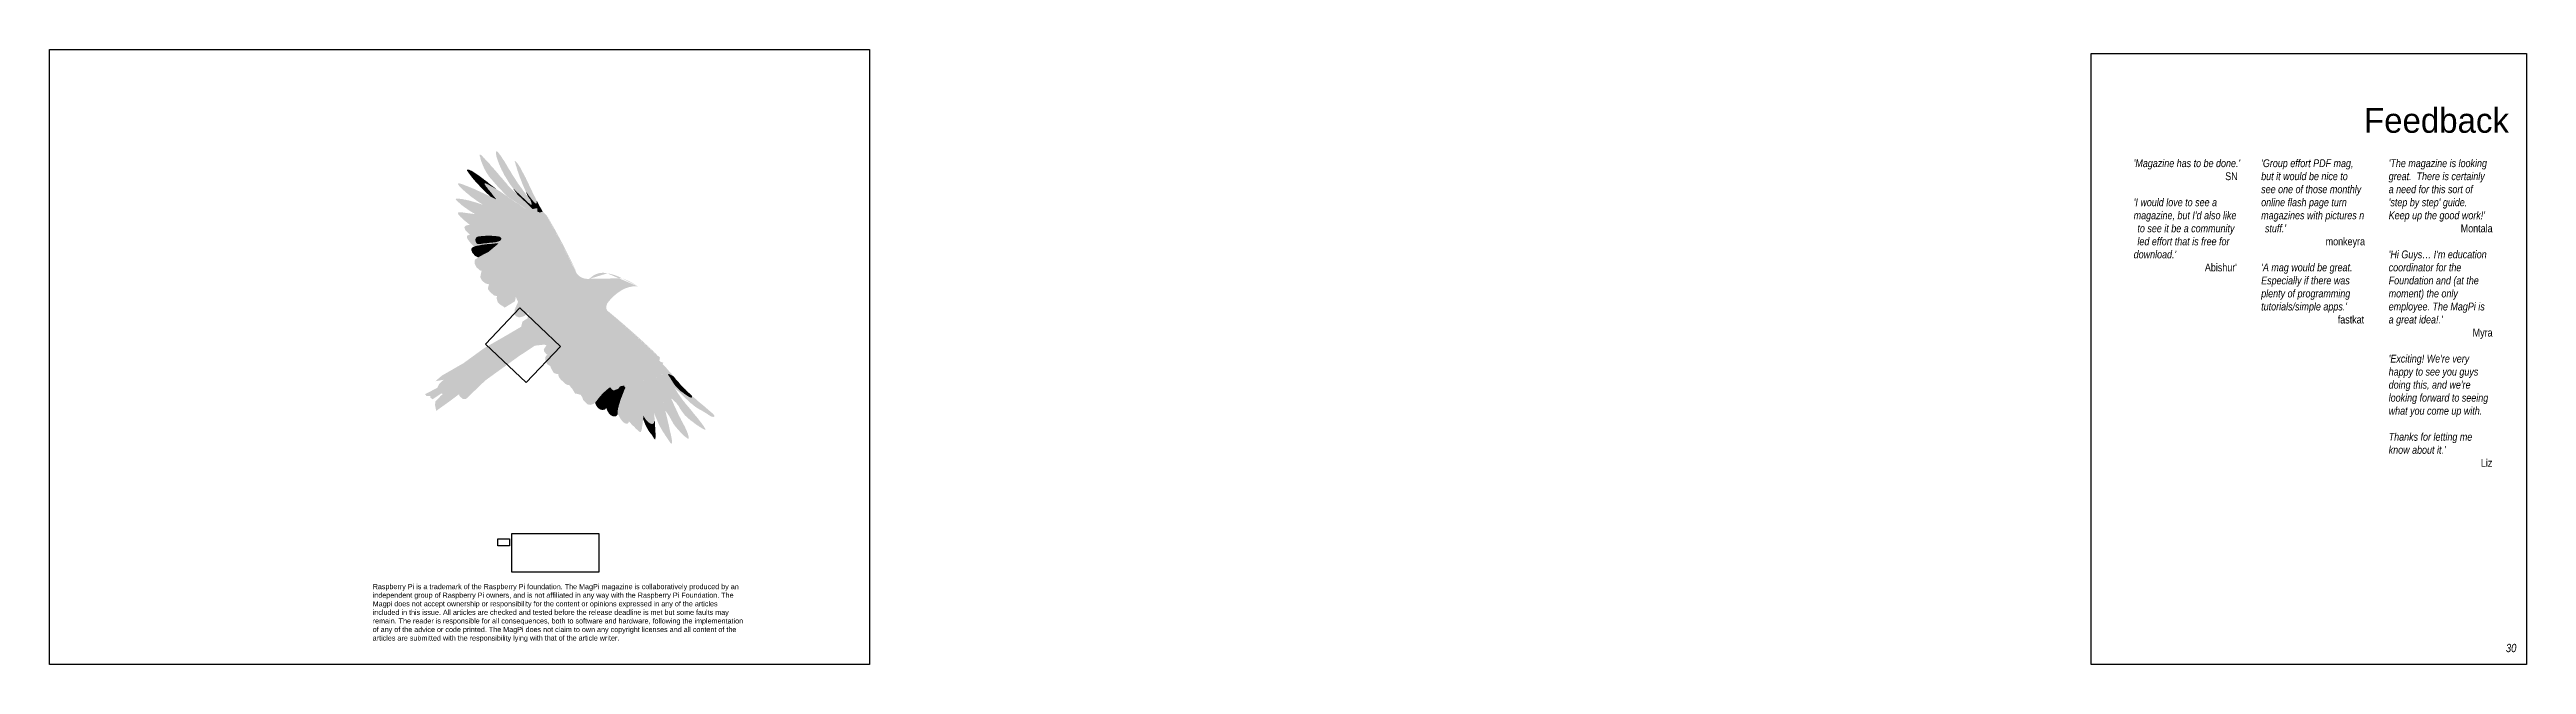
# Model space of a CAD drawing. Header units: millimetres. Extents: x -461 to 744, y 0 to 299.
import ezdxf

# ---------------------------------------------------------------- set-up
doc = ezdxf.new("R2010")
doc.units = ezdxf.units.MM
for name, color, linetype in [('Images', 7, 'Continuous'), ('magpiefill', 3, 'Continuous'), ('Text', 7, 'Continuous')]:
    doc.layers.add(name, color=color, linetype=linetype)
doc.styles.get("Standard").update_dxf_attribs({"font": 'arial.ttf'})
picture_1 = doc.add_image_def('image1.png', size_in_pixel=(1187, 699))
picture_2 = doc.add_image_def('image2.png', size_in_pixel=(1746, 774))
picture_3 = doc.add_image_def('image3.jpg', size_in_pixel=(1024, 768))
picture_4 = doc.add_image_def('image4.png', size_in_pixel=(1000, 890))
picture_5 = doc.add_image_def('image5.jpg', size_in_pixel=(499, 700))

msp = doc.modelspace()

# ---------------------------------------------------------------- texts
at = {"layer": 'Images', "insert": (-303.4, 39.1), "char_height": 2.5, "attachment_point": 1}
msp.add_mtext_dynamic_manual_height_columns('Raspberry Pi is a trademark of the Raspberry Pi foundation. The MagPi magazine is collaboratively produced by an independent group of Raspberry Pi owners, and is not affiliated in any way with the Raspberry Pi Foundation. The Magpi does not accept ownership or responsibility for the content or opinions expressed in any of the articles included in this issue. All articles are checked and tested before the release deadline is met but some faults may remain. The reader is responsible for all consequences, both to software and hardware, following the implementation of any of the advice or code printed. The MagPi does not claim to own any copyright licenses and all content of the articles are submitted with the responsibility lying with that of the article writer.', width=181, gutter_width=12.5, heights=[0], dxfattribs=at)
at = {"layer": 'Text', "insert": (664.9, 270.5), "char_height": 12, "attachment_point": 1}
msp.add_mtext_dynamic_manual_height_columns('{\\fVijaya|b0|i0|c0|p34;\\C40;\\c2408953;Feedback}', width=62, gutter_width=12.5, heights=[0], dxfattribs=at)
at = {"layer": 'Text', "color": 255, "attachment_point": 1}
for s, width, insert, char_height in [("{\\fArial Narrow|b0|i1|c0|p34;\\C256;\\c16777215;'Magazine has to be done.'\\H1.6667x; \\H0.6x;\\P\\pi44.515;\\fArial Narrow|b0|i0|c0|p34;SN\\H1.4622x; \\H0.68391x;\\P\\pi0;\\H1.5259x; \\H0.65535x;\\P\\fArial Narrow|b0|i1|c0|p34;'I would love to see a \\H1.4914x; \\H0.67053x;magazine, but I'd also like \\H1.5029x; \\H0.66539x;to see it be a community \\H1.499x; \\H0.66709x;led effort that is free for \\H1.5174x; \\H0.65903x;download.'\\H1.507x; \\H0.66357x;\\P\\pi34.621;\\fArial Narrow|b0|i0|c0|p34;Abishur'\\H1.4977x; }", 50, (552.9, 245.6), 3.8), ("{\\fArial Narrow|b0|i1|c0|p34;\\C256;\\c16777215;'Group effort PDF mag, but it would be nice to \\H1.6795x; \\H0.59543x;see one of those monthly \\H1.4572x; \\H0.68623x;online flash page turn \\H1.5441x; \\H0.64763x;magazines with pictures n \\H1.4981x; \\H0.66752x;stuff.'\\H1.5177x; \\H0.6589x;\\P\\pi31.363;\\fArial Narrow|b0|i0|c0|p34;monkeyra\\H1.5069x; \\H0.66362x;\\P\\pi50;\\H1.4977x; \\H0.66769x;\\P\\pi0;\\fArial Narrow|b0|i1|c0|p34;'A mag would be great.  \\H1.5008x; \\H0.66633x;Especially if there was \\H1.5168x; \\H0.65928x;plenty of programming \\H1.5242x; \\H0.65606x;tutorials/simple apps.'\\H1.5218x; \\H0.65713x;\\P\\pi37.247;\\fArial Narrow|b0|i0|c0|p34;fastkat\\H1.5226x; }", 50, (614.9, 245.6), 3.8), ("{\\fArial Narrow|b0|i1|c0|p34;\\C256;\\c16777215;'The magazine is looking great.  There is certainly \\H1.6667x; \\H0.6x;a need for this sort of \\H1.4615x; \\H0.68423x;'step by step' guide.  \\H1.5256x; \\H0.65547x;Keep up the good work!'\\H1.4915x; \\H0.67048x;\\P\\pi35.028;\\fArial Narrow|b0|i0|c0|p34;Montala\\H1.5028x; \\H0.6654x;\\P\\pi50;\\H1.4991x; \\H0.66709x;\\P\\pi0;\\fArial Narrow|b0|i1|c0|p34;'Hi Guys… I'm education \\H1.5174x; \\H0.65904x;coordinator for the \\H1.5241x; \\H0.65615x;Foundation and (at the \\H1.5218x; \\H0.65711x;moment) the only \\H1.5226x; \\H0.65679x;employee. The MagPi is \\H1.5053x; \\H0.66433x;a great idea!.'\\H1.4982x; \\H0.66745x;\\P\\pi40.842;\\fArial Narrow|b0|i0|c0|p34;Myra\\H1.5006x; \\H0.66641x;\\P\\pi50;\\H1.4998x; \\H0.66675x;\\P\\pi0;\\fArial Narrow|b0|i1|c0|p34;'Exciting! We're very \\H1.5001x; \\H0.66664x;happy to see you guys \\H1.5x; \\H0.66668x;doing this, and we're \\H1.5x; \\H0.66666x;looking forward to seeing \\H1.5171x; \\H0.65917x;what you come up with.\\H1.5071x; \\H0.66352x;\\P\\H1.4976x; \\H0.66772x;\\PThanks for letting me \\H1.5178x; \\H0.65883x;know about it.'\\H1.5068x; \\H0.66364x;\\P\\pi44.839;\\fArial Narrow|b0|i0|c0|p34;Liz\\H1.4977x; }", 50, (676.9, 245.6), 3.8), ('{\\fArial Narrow|b0|i1|c0|p34;\\C43;30}', 10, (733.9, 10), 4)]:
    msp.add_mtext_dynamic_manual_height_columns(s, width=width, gutter_width=12.5, heights=[0], dxfattribs=dict(at, insert=insert, char_height=char_height))

# ---------------------------------------------------------------- hatches: boundary and pattern name
at = {"layer": 'magpiefill'}
h = msp.add_hatch(color=253, dxfattribs=at)
h.dxf.hatch_style = 1
h.paths.add_polyline_path([(-247, 243.8), (-247.5, 244.4), (-248, 244.9), (-248.5, 245.4), (-248.9, 245.9), (-249.4, 246.3), (-249.7, 246.7), (-250.1, 247.1), (-250.4, 247.4), (-250.6, 247.6), (-250.9, 247.8), (-251, 247.9), (-251.2, 247.9), (-251.3, 247.9), (-251.3, 247.8), (-251.3, 247.7), (-251.3, 247.5), (-251.3, 247.3), (-251.3, 247.1), (-251.2, 246.8), (-251.1, 246.6), (-251.1, 246.3), (-251, 246), (-250.9, 245.6), (-250.8, 245.3), (-250.7, 244.9), (-250.5, 244.4), (-250.3, 243.9), (-250.1, 243.4), (-249.9, 242.8), (-249.6, 242.2), (-249.4, 241.6), (-249, 240.9), (-248.7, 240.3), (-248.3, 239.6), (-247.9, 238.9), (-247.5, 238.3), (-247, 237.5), (-246.3, 236.6), (-245.4, 235.6), (-244.2, 234.2), (-242.7, 232.5), (-240.8, 230.5), (-238.4, 227.9), (-229, 221.5), (-229, 221.5), (-228.5, 221.5), (-228.3, 221.5), (-231.1, 223.5), (-233.3, 225.2), (-234.9, 226.5), (-236.2, 227.6), (-237.2, 228.5), (-237.9, 229.1), (-238.4, 229.8), (-238.9, 230.3), (-239.4, 230.9), (-240, 231.6), (-240.5, 232.2), (-241.1, 232.9), (-241.7, 233.6), (-242.2, 234.3), (-242.8, 235), (-243.3, 235.7), (-243.9, 236.4), (-244.4, 237), (-244.8, 237.7), (-245.3, 238.3), (-245.7, 238.9), (-246.1, 239.5), (-246.4, 240), (-246.8, 240.5), (-247.1, 241), (-247.3, 241.5), (-247.5, 241.8), (-247.6, 242.1), (-247.7, 242.4), (-247.7, 242.5), (-247.6, 242.5), (-247.4, 242.3), (-247.1, 242.1), (-246.7, 241.7), (-246.3, 241.2), (-245.8, 240.7), (-245.3, 240.1), (-244.7, 239.4), (-244.1, 238.8), (-243.5, 238.2), (-242.8, 237.6), (-242.1, 236.9), (-241.1, 236), (-239.7, 234.7), (-237.8, 233), (-237.3, 232.5), (-238.2, 233.7), (-239.1, 234.7), (-240, 235.8), (-240.9, 236.8), (-241.7, 237.7), (-242.4, 238.6), (-243.2, 239.5), (-243.9, 240.3), (-244.6, 241.1), (-245.2, 241.8), (-245.9, 242.5), (-246.4, 243.2)])
h = msp.add_hatch(color=255, dxfattribs=at)
h.dxf.hatch_style = 1
h.paths.add_polyline_path([(-237.8, 233), (-239.7, 234.7), (-241.1, 236), (-242.1, 236.9), (-242.8, 237.6), (-243.5, 238.2), (-244.1, 238.8), (-244.7, 239.4), (-245.3, 240.1), (-245.8, 240.7), (-246.3, 241.2), (-246.7, 241.7), (-247.1, 242.1), (-247.4, 242.3), (-247.6, 242.5), (-247.7, 242.5), (-247.7, 242.4), (-247.6, 242.1), (-247.5, 241.8), (-247.3, 241.5), (-247.1, 241), (-246.8, 240.5), (-246.4, 240), (-246.1, 239.5), (-245.7, 238.9), (-245.3, 238.3), (-244.8, 237.7), (-244.4, 237), (-243.9, 236.4), (-243.3, 235.7), (-242.8, 235), (-242.2, 234.3), (-241.7, 233.6), (-241.1, 232.9), (-240.5, 232.2), (-240, 231.6), (-239.4, 230.9), (-238.9, 230.3), (-238.4, 229.8), (-237.9, 229.1), (-237.2, 228.5), (-236.2, 227.6), (-234.9, 226.5), (-233.3, 225.2), (-231.1, 223.5), (-228.3, 221.5), (-227.8, 221.4), (-227, 221.2), (-225.9, 221.4), (-225.6, 221.4), (-225.9, 221.7), (-226.3, 222.1), (-226.7, 222.5), (-227.1, 222.9), (-227.6, 223.4), (-227.9, 223.7), (-232, 227.5), (-235.3, 230.6)])
h = msp.add_hatch(color=255, dxfattribs=at)
h.dxf.hatch_style = 1
h.paths.add_polyline_path([(-237.3, 241.1), (-237.7, 241.8), (-238.1, 242.6), (-238.6, 243.3), (-239, 244), (-239.4, 244.7), (-239.9, 245.4), (-240.3, 246), (-240.7, 246.7), (-241.1, 247.3), (-241.5, 247.8), (-241.9, 248.3), (-242.2, 248.7), (-242.5, 249.1), (-242.8, 249.3), (-243, 249.5), (-243.2, 249.5), (-243.3, 249.5), (-243.4, 249.3), (-243.5, 249.1), (-243.5, 248.8), (-243.4, 248.4), (-243.4, 248), (-243.3, 247.5), (-243.2, 246.9), (-243, 246.3), (-242.8, 245.7), (-242.6, 245), (-242.3, 244.3), (-242, 243.4), (-241.6, 242.5), (-241.2, 241.6), (-240.7, 240.5), (-240.1, 239.4), (-239.5, 238.1), (-238.6, 236.7), (-237.6, 235), (-236.4, 233.2), (-235.1, 231.4), (-233.7, 230.1), (-232.4, 228.9), (-231.3, 227.9), (-230.4, 227), (-229.6, 226.3), (-228.9, 225.7), (-228.4, 225.1), (-227.9, 224.7), (-227.5, 224.3), (-227.1, 224.1), (-226.9, 223.8), (-226.7, 223.7), (-226.5, 223.6), (-226.4, 223.5), (-226.3, 223.5), (-226.2, 223.5), (-226.1, 223.5), (-226.1, 223.6), (-226, 223.7), (-226.1, 224), (-226.2, 224.3), (-226.3, 224.7), (-226.5, 225.3), (-226.8, 226), (-227.4, 226.8), (-228.9, 228.6), (-230, 230.1), (-230.9, 231.4), (-231.7, 232.4), (-232.3, 233.3), (-232.9, 234.1), (-233.4, 234.9), (-233.9, 235.7), (-234.4, 236.5), (-234.9, 237.2), (-235.4, 238), (-235.9, 238.8), (-236.3, 239.6), (-236.8, 240.3)])
h = msp.add_hatch(color=255, dxfattribs=at)
h.dxf.hatch_style = 1
h.paths.add_polyline_path([(-230.8, 240), (-231.2, 240.8), (-231.6, 241.5), (-232, 242.1), (-232.4, 242.7), (-232.7, 243.2), (-233, 243.6), (-233.2, 243.9), (-233.5, 244.2), (-233.7, 244.4), (-233.8, 244.5), (-234, 244.6), (-234.1, 244.7), (-234.2, 244.7), (-234.2, 244.8), (-234.3, 244.7), (-234.3, 244.7), (-234.3, 244.5), (-234.2, 244.4), (-234.2, 244.2), (-234.1, 243.9), (-234, 243.6), (-233.9, 243.2), (-233.8, 242.7), (-233.6, 242.2), (-233.4, 241.6), (-233.2, 240.9), (-233, 240.2), (-232.7, 239.4), (-232.4, 238.5), (-232.1, 237.5), (-231.6, 236.3), (-231.1, 235), (-230.5, 233.4), (-229.7, 231.6), (-228.9, 229.8), (-228.1, 228.8), (-227.4, 227.8), (-226.8, 227.1), (-226.3, 226.4), (-225.8, 225.8), (-225.4, 225.3), (-225.1, 224.9), (-224.8, 224.6), (-224.5, 224.4), (-224.3, 224.2), (-224.1, 224.1), (-223.9, 224.1), (-223.8, 224.2), (-223.7, 224.5), (-223.7, 225), (-223.7, 225.6), (-223.9, 226), (-224.4, 227.1), (-225, 228.1), (-225.5, 229.1), (-225.9, 230.1), (-226.4, 231.1), (-226.8, 232), (-227.3, 233), (-227.7, 233.9), (-228.2, 234.8), (-228.6, 235.7), (-229, 236.6), (-229.5, 237.5), (-229.9, 238.3), (-230.4, 239.2)])
h = msp.add_hatch(color=253, dxfattribs=at)
h.dxf.hatch_style = 1
h.paths.add_polyline_path([(-251.1, 229.8), (-252.2, 230.3), (-253.3, 230.8), (-254.3, 231.3), (-255.4, 231.7), (-256.3, 232.1), (-257.3, 232.5), (-258.2, 232.8), (-259, 233.2), (-259.7, 233.4), (-260.3, 233.6), (-260.9, 233.8), (-261.3, 233.9), (-261.7, 233.9), (-261.9, 233.8), (-261.9, 233.7), (-261.9, 233.5), (-261.8, 233.3), (-261.5, 232.9), (-261.2, 232.5), (-260.7, 232), (-260.2, 231.5), (-259.5, 230.8), (-258.7, 230.1), (-257.8, 229.3), (-256.7, 228.4), (-255.4, 227.3), (-253.8, 226.2), (-252, 224.9), (-249.9, 223.6), (-249.4, 223.4), (-248, 222.9), (-246.6, 222.5), (-246.1, 222.3), (-247.6, 223.3), (-248.9, 224.2), (-250, 225.1), (-250.8, 225.9), (-251.5, 226.6), (-252.1, 227.3), (-252.5, 227.9), (-252.8, 228.4), (-253.1, 228.8), (-253.1, 229.2), (-253, 229.4), (-252.5, 229.4), (-251.7, 229.3), (-250.4, 228.9), (-248.7, 228.4), (-246.4, 227.6), (-246.8, 227.8), (-247.8, 228.3), (-248.9, 228.8), (-250, 229.3)])
h = msp.add_hatch(color=253, dxfattribs=at)
h.dxf.hatch_style = 1
h.paths.add_polyline_path([(-250, 236.4), (-250.7, 236.9), (-251.5, 237.5), (-252.2, 238), (-252.8, 238.4), (-253.4, 238.8), (-254, 239.2), (-254.6, 239.6), (-255.1, 239.9), (-255.6, 240.1), (-256, 240.3), (-256.4, 240.5), (-256.7, 240.6), (-257, 240.6), (-257.2, 240.6), (-257.4, 240.6), (-257.5, 240.5), (-257.6, 240.4), (-257.6, 240.3), (-257.5, 240.1), (-257.4, 239.8), (-257.1, 239.5), (-256.8, 239.1), (-256.5, 238.6), (-256, 238), (-255.5, 237.3), (-254.9, 236.5), (-254.1, 235.6), (-253.3, 234.6), (-252.2, 233.5), (-251, 232.2), (-249.6, 230.7), (-247.9, 229.1), (-246, 227.4), (-245.7, 227.3), (-244.7, 226.8), (-243.7, 226.3), (-243.3, 226.1), (-244.1, 227.2), (-244.9, 228.1), (-245.5, 229), (-246.2, 229.8), (-246.7, 230.5), (-247.3, 231.1), (-247.7, 231.7), (-248.1, 232.1), (-248.4, 232.5), (-248.6, 232.9), (-248.8, 233.2), (-248.9, 233.4), (-249, 233.6), (-249, 233.7), (-249, 233.8), (-248.9, 233.9), (-248.8, 233.9), (-248.5, 233.9), (-248.1, 233.7), (-247.3, 233.4), (-246.3, 232.8), (-244.8, 232), (-243, 230.9), (-244.2, 231.9), (-245.4, 232.8), (-246.5, 233.6), (-247.4, 234.4), (-248.3, 235.1), (-249.2, 235.7)])
h = msp.add_hatch(color=255, dxfattribs=at)
h.dxf.hatch_style = 1
h.paths.add_polyline_path([(-242.6, 225.7), (-243.7, 226.3), (-244.7, 226.8), (-245.7, 227.3), (-246.4, 227.6), (-248.7, 228.4), (-250.4, 228.9), (-251.7, 229.3), (-252.5, 229.4), (-253, 229.4), (-253.1, 229.2), (-253.1, 228.8), (-252.8, 228.4), (-252.5, 227.9), (-252.1, 227.3), (-251.5, 226.6), (-250.8, 225.9), (-250, 225.1), (-248.9, 224.2), (-247.6, 223.3), (-246.1, 222.3), (-245.1, 221.9), (-243.5, 221.4), (-241.9, 220.9), (-240.3, 220.3), (-238.7, 219.7), (-237.2, 219.1), (-235.7, 218.5), (-234.3, 217.9), (-233, 217.3), (-232.2, 217.3), (-231.6, 217.5), (-231.2, 218), (-231.1, 219.1), (-230.9, 219.4), (-231.8, 220), (-232.7, 220.5), (-233.8, 221.1), (-234.8, 221.7), (-236, 222.4), (-237.1, 223), (-238.3, 223.5), (-239.4, 224.1), (-240.5, 224.7), (-241.6, 225.2)])
h = msp.add_hatch(color=255, dxfattribs=at)
h.dxf.hatch_style = 1
h.paths.add_polyline_path([(-240.3, 229.2), (-242.8, 230.8), (-244.8, 232), (-246.3, 232.8), (-247.3, 233.4), (-248.1, 233.7), (-248.5, 233.9), (-248.8, 233.9), (-248.9, 233.9), (-249, 233.8), (-249, 233.7), (-249, 233.6), (-248.9, 233.4), (-248.8, 233.2), (-248.6, 232.9), (-248.4, 232.5), (-248.1, 232.1), (-247.7, 231.7), (-247.3, 231.1), (-246.7, 230.5), (-246.2, 229.8), (-245.5, 229), (-244.9, 228.1), (-244.1, 227.2), (-243.3, 226.1), (-242.6, 225.7), (-241.6, 225.2), (-240.5, 224.7), (-239.4, 224.1), (-238.3, 223.5), (-237.1, 223), (-236, 222.4), (-234.8, 221.7), (-233.8, 221.1), (-232.7, 220.5), (-231.8, 220), (-230.9, 219.4), (-230.3, 219.4), (-229.8, 219.4), (-229.5, 219.7), (-229, 219.7), (-228.8, 220.6), (-228.8, 220.9), (-229.6, 221.2), (-229.1, 221.5), (-230, 222.1), (-231.1, 222.8), (-232.3, 223.7), (-233.6, 224.5), (-234.9, 225.4), (-236.3, 226.4), (-237.6, 227.3), (-238.9, 228.2), (-240.1, 229)])
h = msp.add_hatch(color=253, dxfattribs=at)
h.dxf.hatch_style = 1
h.paths.add_polyline_path([(-225.6, 224.5), (-226.8, 226), (-226.5, 225.3), (-226.3, 224.7), (-226.2, 224.3), (-226.1, 224), (-226, 223.7), (-226.1, 223.6), (-226.1, 223.5), (-226.2, 223.5), (-226.3, 223.5), (-226.4, 223.5), (-226.5, 223.6), (-226.7, 223.7), (-226.9, 223.8), (-227.1, 224.1), (-227.5, 224.3), (-227.9, 224.7), (-228.4, 225.1), (-228.9, 225.7), (-229.6, 226.3), (-230.4, 227), (-231.3, 227.9), (-232.4, 228.9), (-233.7, 230.1), (-235.1, 231.4), (-234.9, 231.1), (-233.2, 228.7), (-232, 227.5), (-227.8, 223.6), (-225.6, 221.4), (-224.2, 221.7), (-223.4, 221.7)])
h = msp.add_hatch(color=253, dxfattribs=at)
h.dxf.hatch_style = 1
h.paths.add_polyline_path([(-222.7, 223.8), (-223.3, 224.9), (-223.7, 225.6), (-223.7, 225), (-223.7, 224.5), (-223.8, 224.2), (-223.9, 224.1), (-224.1, 224.1), (-224.3, 224.2), (-224.5, 224.4), (-224.8, 224.6), (-225.1, 224.9), (-225.4, 225.3), (-225.8, 225.8), (-226.3, 226.4), (-226.8, 227.1), (-227.4, 227.8), (-228.1, 228.8), (-228.9, 229.8), (-228.8, 229.5), (-227.8, 227.2), (-227.4, 226.8), (-225.6, 224.5), (-223.4, 221.7), (-223.4, 221), (-223.3, 220.2), (-222.1, 219.7), (-220.7, 220.2), (-221.4, 221.4), (-222.1, 222.6)])
at = {"layer": 'magpiefill', "true_color": 0x010101}
h = msp.add_hatch(color=18, dxfattribs=at)
h.dxf.hatch_style = 1
edge = h.paths.add_edge_path()
edge.add_line((-219.9, 155.5), (-224.5, 155))
edge.add_line((-224.5, 155), (-232.4, 149.8))
edge.add_line((-232.4, 149.8), (-248.6, 138.1))
edge.add_line((-248.6, 138.1), (-258, 129.1))
edge.add_line((-258, 129.1), (-259.6, 129.1))
edge.add_line((-259.6, 129.1), (-261.2, 130.5))
edge.add_line((-261.2, 130.5), (-261.4, 131.4))
edge.add_line((-261.4, 131.4), (-266.2, 127.8))
edge.add_line((-266.2, 127.8), (-272.5, 123.3))
edge.add_line((-272.5, 123.3), (-273.1, 126.2))
edge.add_line((-273.1, 126.2), (-272.9, 127.8))
edge.add_line((-272.9, 127.8), (-270.2, 130.7))
edge.add_line((-270.2, 130.7), (-269.3, 131.4))
edge.add_line((-269.3, 131.4), (-270, 131.8))
edge.add_line((-270, 131.8), (-274.3, 128.9))
edge.add_line((-274.3, 128.9), (-275.4, 129.8))
edge.add_line((-275.4, 129.8), (-275.4, 130.5))
edge.add_line((-275.4, 130.5), (-277.2, 130.5))
edge.add_line((-277.2, 130.5), (-277.9, 131.4))
edge.add_line((-277.9, 131.4), (-272, 134.5))
edge.add_line((-272, 134.5), (-270.9, 136.6))
edge.add_line((-270.9, 136.6), (-268.9, 138.4))
edge.add_line((-268.9, 138.4), (-272.9, 137.7))
edge.add_line((-272.9, 137.7), (-269.8, 140.4))
edge.add_line((-269.8, 140.4), (-259.2, 146.5))
edge.add_line((-259.2, 146.5), (-249.3, 153.7))
edge.add_line((-249.3, 153.7), (-238, 160.2))
edge.add_line((-238, 160.2), (-231.2, 164.2))
edge.add_line((-231.2, 164.2), (-230.6, 166.7))
edge.add_line((-230.6, 166.7), (-228.1, 168.3))
edge.add_line((-228.1, 168.3), (-225.4, 167.2))
edge.add_line((-225.4, 167.2), (-223.6, 167.4))
edge.add_line((-223.6, 167.4), (-219.8, 170.5))
edge.add_line((-219.8, 170.5), (-216.6, 172.6))
edge.add_line((-216.6, 172.6), (-216.4, 168.1))
edge.add_line((-216.4, 168.1), (-217.3, 164.7))
edge.add_line((-217.3, 164.7), (-218.2, 164.2))
edge.add_line((-218.2, 164.2), (-219.5, 164.7))
edge.add_line((-219.5, 164.7), (-221.3, 162.9))
edge.add_line((-221.3, 162.9), (-218.6, 160.5))
edge.add_line((-218.6, 160.5), (-218.1, 162.6))
edge.add_line((-218.1, 162.6), (-215.8, 163.9))
edge.add_line((-215.8, 163.9), (-212.4, 164.1))
edge.add_line((-212.4, 164.1), (-210.4, 163.5))
edge.add_line((-210.4, 163.5), (-210.4, 162))
edge.add_line((-210.4, 162), (-212, 161.3))
edge.add_line((-212, 161.3), (-215.1, 160.7))
edge.add_line((-215.1, 160.7), (-218.7, 157.9))
edge.add_line((-218.7, 157.9), (-218.7, 156))
edge.add_line((-218.7, 156), (-215.8, 157.1))
edge.add_line((-215.8, 157.1), (-208.6, 159.9))
edge.add_line((-208.6, 159.9), (-203.9, 162.5))
edge.add_line((-203.9, 162.5), (-199.2, 165.9))
edge.add_line((-199.2, 165.9), (-193, 170.5))
edge.add_line((-193, 170.5), (-196.3, 169.3))
edge.add_line((-196.3, 169.3), (-199.3, 168.2))
edge.add_line((-199.3, 168.2), (-202.6, 169))
edge.add_line((-202.6, 169), (-205.5, 171.4))
edge.add_line((-205.5, 171.4), (-207.3, 175))
edge.add_line((-207.3, 175), (-208, 179.1))
edge.add_line((-208, 179.1), (-207.2, 182.8))
edge.add_line((-207.2, 182.8), (-203.7, 186.6))
edge.add_line((-203.7, 186.6), (-205.5, 185.9))
edge.add_line((-205.5, 185.9), (-214, 181.5))
edge.add_line((-214, 181.5), (-221.3, 177.4))
edge.add_line((-221.3, 177.4), (-225.4, 174.2))
edge.add_line((-225.4, 174.2), (-227.5, 171.1))
edge.add_line((-227.5, 171.1), (-229.8, 169.3))
edge.add_line((-229.8, 169.3), (-232.2, 168.7))
edge.add_line((-232.2, 168.7), (-233.7, 169.3))
edge.add_line((-233.7, 169.3), (-234.5, 170.3))
edge.add_line((-234.5, 170.3), (-234.3, 172.6))
edge.add_line((-234.3, 172.6), (-232.7, 176.3))
edge.add_line((-232.7, 176.3), (-233.8, 178.7))
edge.add_line((-233.8, 178.7), (-234.2, 176.6))
edge.add_line((-234.2, 176.6), (-235.6, 175.7))
edge.add_line((-235.6, 175.7), (-239.2, 173.5))
edge.add_line((-239.2, 173.5), (-240.4, 174.4))
edge.add_line((-240.4, 174.4), (-241.5, 175))
edge.add_line((-241.5, 175), (-242.6, 176.1))
edge.add_line((-242.6, 176.1), (-243.1, 177.9))
edge.add_line((-243.1, 177.9), (-243, 179.1))
edge.add_line((-243, 179.1), (-244.4, 179.4))
edge.add_line((-244.4, 179.4), (-245.2, 180.1))
edge.add_line((-245.2, 180.1), (-246.4, 181.2))
edge.add_line((-246.4, 181.2), (-247.4, 182.5))
edge.add_line((-247.4, 182.5), (-246.9, 184.9))
edge.add_line((-246.9, 184.9), (-247.4, 184.9))
edge.add_line((-247.4, 184.9), (-248.8, 185.4))
edge.add_line((-248.8, 185.4), (-250.3, 186.7))
edge.add_line((-250.3, 186.7), (-251.1, 188.3))
edge.add_line((-251.1, 188.3), (-250.8, 189.8))
edge.add_line((-250.8, 189.8), (-250.4, 191.4))
edge.add_line((-250.4, 191.4), (-251.3, 191.6))
edge.add_line((-251.3, 191.6), (-252.9, 193.1))
edge.add_line((-252.9, 193.1), (-253.9, 195))
edge.add_line((-253.9, 195), (-253.7, 196.8))
edge.add_line((-253.7, 196.8), (-250.9, 198.6))
edge.add_line((-250.9, 198.6), (-247.2, 200.5))
edge.add_line((-247.2, 200.5), (-244.6, 202.7))
edge.add_line((-244.6, 202.7), (-242.3, 204.6))
edge.add_line((-242.3, 204.6), (-242, 204.9))
edge.add_line((-242, 204.9), (-241.2, 205.3))
edge.add_line((-241.2, 205.3), (-240.2, 206.1))
edge.add_line((-240.2, 206.1), (-240, 206.7))
edge.add_line((-240, 206.7), (-240, 207.2))
edge.add_line((-240, 207.2), (-240.2, 207.9))
edge.add_line((-240.2, 207.9), (-240.7, 208.4))
edge.add_line((-240.7, 208.4), (-241.2, 208.7))
edge.add_line((-241.2, 208.7), (-241.8, 208.8))
edge.add_line((-241.8, 208.8), (-241.3, 209.2))
edge.add_line((-241.3, 209.2), (-240.7, 209.2))
edge.add_line((-240.7, 209.2), (-240, 209.3))
edge.add_line((-240, 209.3), (-238.9, 209.3))
edge.add_line((-238.9, 209.3), (-238.2, 209.3))
edge.add_line((-238.2, 209.3), (-237.8, 209.5))
edge.add_line((-237.8, 209.5), (-237.3, 209.8))
edge.add_line((-237.3, 209.8), (-236.9, 210.6))
edge.add_line((-236.9, 210.6), (-236.8, 211.1))
edge.add_line((-236.8, 211.1), (-237.4, 211.8))
edge.add_line((-237.4, 211.8), (-239.5, 212.9))
edge.add_line((-239.5, 212.9), (-236.8, 212.3))
edge.add_line((-236.8, 212.3), (-235.3, 211.9))
edge.add_line((-235.3, 211.9), (-234.5, 212.4))
edge.add_line((-234.5, 212.4), (-234.5, 212.7))
edge.add_line((-234.5, 212.7), (-234.5, 213.6))
edge.add_line((-234.5, 213.6), (-235, 213.9))
edge.add_line((-235, 213.9), (-235.3, 214.7))
edge.add_line((-235.3, 214.7), (-234, 214.5))
edge.add_line((-234, 214.5), (-233.4, 214.5))
edge.add_line((-233.4, 214.5), (-232.4, 214.5))
edge.add_line((-232.4, 214.5), (-232.4, 214.9))
edge.add_line((-232.4, 214.9), (-232.5, 215.8))
edge.add_line((-232.5, 215.8), (-232.9, 216.5))
edge.add_line((-232.9, 216.5), (-233, 217.3))
edge.add_line((-233, 217.3), (-232.2, 217.3))
edge.add_line((-232.2, 217.3), (-231.6, 217.5))
edge.add_line((-231.6, 217.5), (-231.2, 218))
edge.add_line((-231.2, 218), (-231.1, 219.1))
edge.add_line((-231.1, 219.1), (-230.9, 219.4))
edge.add_line((-230.9, 219.4), (-230.3, 219.4))
edge.add_line((-230.3, 219.4), (-229.8, 219.4))
edge.add_line((-229.8, 219.4), (-229.5, 219.7))
edge.add_line((-229.5, 219.7), (-229, 219.7))
edge.add_line((-229, 219.7), (-228.8, 220.6))
edge.add_line((-228.8, 220.6), (-228.8, 220.9))
edge.add_line((-228.8, 220.9), (-229.6, 221.2))
edge.add_line((-229.6, 221.2), (-229, 221.5))
edge.add_line((-229, 221.5), (-228.5, 221.5))
edge.add_line((-228.5, 221.5), (-227.8, 221.4))
edge.add_line((-227.8, 221.4), (-227, 221.2))
edge.add_line((-227, 221.2), (-225.9, 221.4))
edge.add_line((-225.9, 221.4), (-224.2, 221.7))
edge.add_line((-224.2, 221.7), (-223.4, 221.7))
edge.add_line((-223.4, 221.7), (-223.4, 221))
edge.add_line((-223.4, 221), (-223.3, 220.2))
edge.add_line((-223.3, 220.2), (-222.1, 219.7))
edge.add_line((-222.1, 219.7), (-220.7, 220.2))
edge.add_line((-220.7, 220.2), (-219.9, 219.3))
edge.add_line((-219.9, 219.3), (-218.7, 218.1))
edge.add_arc((-501.2, 53.2), 327.2, 24.7197, 30.2779, ccw=False)
edge.add_arc((-198.8, 194.3), 6.85, 219.4264, 277.5113)
edge.add_arc((-191.4, 181.6), 8.83, 76.0979, 137.4829, ccw=False)
edge.add_arc((-191.9, 170.8), 19.5, 60.0192, 82.349, ccw=False)
edge.add_arc((-191.6, 158.9), 30.3, 55.1607, 71.7322, ccw=False)
edge.add_arc((-175.1, 169.4), 14.5, 86.6589, 120.3195)
edge.add_arc((-170.7, 162.2), 22.9, 120.8491, 144.9822)
edge.add_arc((-186.3, 173.7), 3.5, 152.0183, 206.956)
edge.add_arc((-453.6, -150), 416.6, 45.8931, 50.6392, ccw=False)
edge.add_line((-163.7, 149.1), (-164, 147.8))
edge.add_line((-164, 147.8), (-163.5, 147.2))
edge.add_line((-163.5, 147.2), (-162.1, 146.7))
edge.add_line((-162.1, 146.7), (-162.6, 145.7))
edge.add_line((-162.6, 145.7), (-161.9, 144.9))
edge.add_line((-161.9, 144.9), (-161.6, 144.1))
edge.add_line((-161.6, 144.1), (-162.7, 143.1))
edge.add_line((-162.7, 143.1), (-162.9, 142.1))
edge.add_line((-162.9, 142.1), (-162.4, 141.2))
edge.add_line((-162.4, 141.2), (-163.7, 140.7))
edge.add_line((-163.7, 140.7), (-165, 141))
edge.add_line((-165, 141), (-164.8, 139.9))
edge.add_line((-164.8, 139.9), (-166.6, 139.4))
edge.add_line((-166.6, 139.4), (-167.4, 139.9))
edge.add_line((-167.4, 139.9), (-167.9, 140))
edge.add_line((-167.9, 140), (-168.4, 139.4))
edge.add_line((-168.4, 139.4), (-169.2, 138.7))
edge.add_line((-169.2, 138.7), (-170.1, 139.1))
edge.add_line((-170.1, 139.1), (-172.2, 137.6))
edge.add_line((-172.2, 137.6), (-172.2, 138.2))
edge.add_line((-172.2, 138.2), (-173.6, 139.5))
edge.add_line((-173.6, 139.5), (-173.6, 140.2))
edge.add_line((-173.6, 140.2), (-174, 139.9))
edge.add_line((-174, 139.9), (-174.9, 138.4))
edge.add_line((-174.9, 138.4), (-174.9, 137.4))
edge.add_line((-174.9, 137.4), (-174.9, 135.3))
edge.add_line((-174.9, 135.3), (-176.1, 135.3))
edge.add_line((-176.1, 135.3), (-176.6, 135.8))
edge.add_line((-176.6, 135.8), (-176.7, 136.1))
edge.add_line((-176.7, 136.1), (-178.4, 136.6))
edge.add_line((-178.4, 136.6), (-179.2, 137.1))
edge.add_line((-179.2, 137.1), (-179.5, 136.8))
edge.add_line((-179.5, 136.8), (-179.5, 136))
edge.add_line((-179.5, 136), (-180.5, 134.7))
edge.add_line((-180.5, 134.7), (-181.1, 135.2))
edge.add_line((-181.1, 135.2), (-181.1, 135.6))
edge.add_line((-181.1, 135.6), (-183.1, 135.2))
edge.add_line((-183.1, 135.2), (-184, 134))
edge.add_line((-184, 134), (-186.2, 133.2))
edge.add_line((-186.2, 133.2), (-187.1, 133.7))
edge.add_line((-187.1, 133.7), (-187.6, 134.5))
edge.add_line((-187.6, 134.5), (-188.4, 134.5))
edge.add_line((-188.4, 134.5), (-190.2, 133))
edge.add_line((-190.2, 133), (-191.9, 131.4))
edge.add_line((-191.9, 131.4), (-193.5, 129.5))
edge.add_line((-193.5, 129.5), (-194.8, 127.8))
edge.add_line((-194.8, 127.8), (-195.9, 126.7))
edge.add_line((-195.9, 126.7), (-197.6, 126.2))
edge.add_line((-197.6, 126.2), (-199, 126.5))
edge.add_line((-199, 126.5), (-200, 127.5))
edge.add_line((-200, 127.5), (-201, 128.5))
edge.add_line((-201, 128.5), (-201.5, 129.9))
edge.add_line((-201.5, 129.9), (-202.3, 131.1))
edge.add_line((-202.3, 131.1), (-203.1, 131.3))
edge.add_line((-203.1, 131.3), (-204.1, 131.6))
edge.add_line((-204.1, 131.6), (-204.9, 131.6))
edge.add_line((-204.9, 131.6), (-206.3, 133.9))
edge.add_line((-206.3, 133.9), (-207.8, 135.8))
edge.add_line((-207.8, 135.8), (-208.5, 135.8))
edge.add_line((-208.5, 135.8), (-209.8, 136.5))
edge.add_line((-209.8, 136.5), (-212, 138.6))
edge.add_line((-212, 138.6), (-212.7, 139.5))
edge.add_line((-212.7, 139.5), (-213, 140.2))
edge.add_line((-213, 140.2), (-213.2, 141.2))
edge.add_line((-213.2, 141.2), (-213.8, 141.2))
edge.add_line((-213.8, 141.2), (-215.3, 141.7))
edge.add_line((-215.3, 141.7), (-215.5, 142))
edge.add_line((-215.5, 142), (-216.1, 143))
edge.add_line((-216.1, 143), (-216.3, 143.3))
edge.add_line((-216.3, 143.3), (-217.1, 145.1))
edge.add_line((-217.1, 145.1), (-218.1, 145.7))
edge.add_line((-218.1, 145.7), (-218.6, 146.2))
edge.add_line((-218.6, 146.2), (-219.2, 147.2))
edge.add_line((-219.2, 147.2), (-219.5, 148.5))
edge.add_line((-219.5, 148.5), (-219.5, 149.3))
edge.add_line((-219.5, 149.3), (-218.4, 150.9))
edge.add_line((-218.4, 150.9), (-218.9, 150.8))
edge.add_line((-218.9, 150.8), (-220, 152.1))
edge.add_line((-220, 152.1), (-220.2, 153.2))
edge.add_line((-220.2, 153.2), (-218.9, 155.2))
edge.add_line((-218.9, 155.2), (-219.9, 155.5))
at = {"layer": 'magpiefill'}
h = msp.add_hatch(color=253, dxfattribs=at)
h.dxf.hatch_style = 1
h.paths.add_polyline_path([(-253.2, 224.6), (-254.3, 224.9), (-255.3, 225.2), (-256.3, 225.5), (-257.2, 225.7), (-258, 225.9), (-258.8, 226), (-259.5, 226.2), (-260.1, 226.3), (-260.7, 226.3), (-261.1, 226.4), (-261.6, 226.5), (-261.9, 226.5), (-262.2, 226.5), (-262.5, 226.5), (-262.7, 226.5), (-262.8, 226.5), (-262.9, 226.4), (-263, 226.3), (-263, 226.2), (-263, 226.1), (-262.9, 226), (-262.8, 225.8), (-262.6, 225.6), (-262.4, 225.4), (-262.1, 225.1), (-261.8, 224.8), (-261.3, 224.4), (-260.8, 223.9), (-260.2, 223.4), (-259.3, 222.7), (-258.3, 222), (-257, 221.1), (-255.5, 220.1), (-253.7, 219), (-252.9, 218.9), (-252, 218.8), (-251.1, 218.6), (-251, 218.6), (-251.8, 219), (-252.5, 219.5), (-253.1, 219.9), (-253.6, 220.3), (-254, 220.6), (-254.3, 221), (-254.6, 221.3), (-254.7, 221.6), (-254.9, 221.9), (-255, 222.1), (-255.1, 222.3), (-255.2, 222.5), (-255.2, 222.7), (-255.2, 222.9), (-255.2, 223), (-255.2, 223.2), (-255.2, 223.3), (-255.1, 223.4), (-255, 223.5), (-254.9, 223.7), (-254.7, 223.8), (-254.6, 223.8), (-254.3, 223.9), (-254.1, 223.9), (-253.8, 223.9), (-253.5, 223.9), (-253.1, 223.8), (-252.6, 223.7), (-252.1, 223.6), (-251.5, 223.4), (-250.7, 223.2), (-249.9, 222.9), (-249, 222.6), (-247.9, 222.2), (-246.5, 221.7), (-244.8, 221.1), (-242.6, 220.3), (-240, 219.2), (-236.7, 217.9), (-232.8, 216.4), (-232.9, 216.5), (-233, 217.3), (-234.3, 217.9), (-235.7, 218.5), (-237.2, 219.1), (-238.7, 219.7), (-240.3, 220.3), (-241.9, 220.9), (-243.5, 221.4), (-245.1, 221.9), (-246.6, 222.5), (-248, 222.9), (-249.4, 223.4), (-250.7, 223.8), (-252, 224.2)])
h = msp.add_hatch(color=253, dxfattribs=at)
h.dxf.hatch_style = 1
h.paths.add_polyline_path([(-250.1, 218.5), (-251.1, 218.6), (-252, 218.8), (-252.9, 218.9), (-253.8, 219), (-254.7, 219.1), (-255.5, 219.2), (-256.3, 219.3), (-257.1, 219.4), (-257.8, 219.5), (-258.6, 219.6), (-259.2, 219.7), (-259.8, 219.8), (-260.4, 219.8), (-260.8, 219.8), (-261.2, 219.9), (-261.5, 219.8), (-261.7, 219.8), (-261.9, 219.7), (-261.9, 219.6), (-261.9, 219.5), (-261.9, 219.3), (-261.8, 219.1), (-261.7, 218.8), (-261.5, 218.5), (-261.1, 218.1), (-260.6, 217.5), (-259.9, 216.9), (-259, 216), (-257.7, 215), (-256.2, 213.7), (-255.3, 213.7), (-254.3, 213.7), (-253.1, 213.7), (-251.7, 213.7), (-250.2, 213.6), (-248.6, 213.5), (-247, 213.4), (-245.3, 213.3), (-243.7, 213.2), (-242.1, 213.1), (-240.7, 213), (-239.5, 212.9), (-236.8, 212.3), (-235.3, 211.9), (-234.5, 212.4), (-234.5, 212.7), (-234.5, 213.6), (-235, 213.9), (-235.3, 214.7), (-234, 214.5), (-233.4, 214.5), (-232.4, 214.5), (-232.4, 214.9), (-232.4, 215), (-233.4, 215.2), (-234.3, 215.4), (-235.2, 215.6), (-235.9, 215.8), (-236.7, 216), (-237.5, 216.1), (-238.3, 216.3), (-239.2, 216.5), (-240.1, 216.7), (-241.2, 216.9), (-242.3, 217.2), (-243.4, 217.4), (-244.6, 217.6), (-245.8, 217.8), (-246.9, 218), (-248, 218.2), (-249.1, 218.3)])
h.paths.add_polyline_path([(-255.9, 217), (-255.8, 217.2), (-255.7, 217.3), (-255.5, 217.5), (-255.3, 217.6), (-255, 217.7), (-254.7, 217.7), (-254.3, 217.8), (-253.8, 217.8), (-253.3, 217.8), (-252.6, 217.8), (-251.9, 217.8), (-251, 217.7), (-250, 217.5), (-249, 217.4), (-247.9, 217.2), (-246.7, 217), (-245.5, 216.7), (-244.4, 216.5), (-243.3, 216.3), (-242.2, 216.1), (-241.3, 215.8), (-240.4, 215.6), (-239.6, 215.5), (-238.9, 215.3), (-238.3, 215.1), (-237.8, 215), (-237.3, 214.8), (-236.9, 214.7), (-236.5, 214.5), (-236.2, 214.4), (-236, 214.2), (-235.8, 214.1), (-235.6, 213.9), (-235.4, 213.8), (-235.3, 213.6), (-235.3, 213.5), (-235.2, 213.3), (-235.2, 213.2), (-235.3, 213.1), (-235.3, 213), (-235.4, 212.9), (-235.5, 212.8), (-235.6, 212.7), (-235.8, 212.7), (-236, 212.7), (-236.3, 212.7), (-236.6, 212.7), (-236.9, 212.7), (-237.4, 212.8), (-237.9, 212.8), (-238.6, 212.9), (-239.3, 213), (-240.1, 213.1), (-241.1, 213.2), (-242.1, 213.3), (-243.2, 213.4), (-244.3, 213.6), (-245.4, 213.7), (-246.5, 213.8), (-247.6, 213.9), (-248.6, 214), (-249.5, 214.1), (-250.4, 214.2), (-251.3, 214.3), (-252, 214.4), (-252.7, 214.6), (-253.3, 214.7), (-253.9, 214.8), (-254.3, 215), (-254.7, 215.2), (-255, 215.4), (-255.3, 215.6), (-255.5, 215.8), (-255.7, 216), (-255.8, 216.1), (-255.9, 216.3), (-255.9, 216.5), (-255.9, 216.7), (-255.9, 216.9)], flags=16)
h = msp.add_hatch(color=255, dxfattribs=at)
h.dxf.hatch_style = 1
h.paths.add_polyline_path([(-241.3, 215.8), (-242.2, 216.1), (-243.3, 216.3), (-244.4, 216.5), (-245.5, 216.7), (-246.7, 217), (-247.9, 217.2), (-249, 217.4), (-250, 217.5), (-251, 217.7), (-251.9, 217.8), (-252.6, 217.8), (-253.3, 217.8), (-253.8, 217.8), (-254.3, 217.8), (-254.7, 217.7), (-255, 217.7), (-255.3, 217.6), (-255.5, 217.5), (-255.7, 217.3), (-255.8, 217.2), (-255.9, 217), (-255.9, 216.9), (-255.9, 216.7), (-255.9, 216.5), (-255.9, 216.3), (-255.8, 216.1), (-255.7, 216), (-255.5, 215.8), (-255.3, 215.6), (-255, 215.4), (-254.7, 215.2), (-254.3, 215), (-253.9, 214.8), (-253.3, 214.7), (-252.7, 214.6), (-252, 214.4), (-251.3, 214.3), (-250.4, 214.2), (-249.5, 214.1), (-248.6, 214), (-247.6, 213.9), (-246.5, 213.8), (-245.4, 213.7), (-244.3, 213.6), (-243.2, 213.4), (-242.1, 213.3), (-241.1, 213.2), (-240.1, 213.1), (-239.3, 213), (-238.6, 212.9), (-237.9, 212.8), (-237.4, 212.8), (-236.9, 212.7), (-236.6, 212.7), (-236.3, 212.7), (-236, 212.7), (-235.8, 212.7), (-235.6, 212.7), (-235.5, 212.8), (-235.4, 212.9), (-235.3, 213), (-235.3, 213.1), (-235.2, 213.2), (-235.2, 213.3), (-235.3, 213.5), (-235.3, 213.6), (-235.4, 213.8), (-235.6, 213.9), (-235.8, 214.1), (-236, 214.2), (-236.2, 214.4), (-236.5, 214.5), (-236.9, 214.7), (-237.3, 214.8), (-237.8, 215), (-238.3, 215.1), (-238.9, 215.3), (-239.6, 215.5), (-240.4, 215.6)])
h = msp.add_hatch(color=255, dxfattribs=at)
h.dxf.hatch_style = 1
h.paths.add_polyline_path([(-244.8, 221.1), (-246.5, 221.7), (-247.9, 222.2), (-249, 222.6), (-249.9, 222.9), (-250.7, 223.2), (-251.5, 223.4), (-252.1, 223.6), (-252.6, 223.7), (-253.1, 223.8), (-253.5, 223.9), (-253.8, 223.9), (-254.1, 223.9), (-254.3, 223.9), (-254.6, 223.8), (-254.7, 223.8), (-254.9, 223.7), (-255, 223.5), (-255.1, 223.4), (-255.2, 223.3), (-255.2, 223.2), (-255.2, 223), (-255.2, 222.9), (-255.2, 222.7), (-255.2, 222.5), (-255.1, 222.3), (-255, 222.1), (-254.9, 221.9), (-254.7, 221.6), (-254.6, 221.3), (-254.3, 221), (-254, 220.6), (-253.6, 220.3), (-253.1, 219.9), (-252.5, 219.5), (-251.8, 219), (-251, 218.6), (-250.1, 218.5), (-249.1, 218.3), (-248, 218.2), (-246.9, 218), (-245.8, 217.8), (-244.6, 217.6), (-243.4, 217.4), (-242.3, 217.2), (-241.2, 216.9), (-240.1, 216.7), (-239.2, 216.5), (-238.3, 216.3), (-237.5, 216.1), (-236.7, 216), (-235.9, 215.8), (-235.2, 215.6), (-234.3, 215.4), (-233.4, 215.2), (-232.4, 215), (-232.5, 215.8), (-232.8, 216.4), (-236.7, 217.9), (-240, 219.2), (-242.6, 220.3)])
h = msp.add_hatch(color=253, dxfattribs=at)
h.dxf.hatch_style = 1
h.paths.add_polyline_path([(-237.4, 211.8), (-239.5, 212.9), (-240.7, 213), (-242.1, 213.1), (-243.7, 213.2), (-245.3, 213.3), (-247, 213.4), (-248.6, 213.5), (-250.2, 213.6), (-251.7, 213.7), (-253.1, 213.7), (-254.3, 213.7), (-255.3, 213.7), (-256.2, 213.7), (-257, 213.6), (-257.6, 213.5), (-258.1, 213.3), (-258.4, 213.1), (-258.7, 212.8), (-258.8, 212.5), (-258.7, 212.1), (-258.5, 211.6), (-258.2, 211), (-257.6, 210.4), (-256.9, 209.7), (-256, 208.9), (-255.8, 208.9), (-255.1, 208.9), (-254.2, 209), (-253.2, 209), (-251.9, 209), (-250.5, 208.9), (-248.9, 208.9), (-247.4, 208.9), (-245.8, 208.9), (-244.3, 208.9), (-243, 208.9), (-241.8, 208.8), (-241.3, 209.2), (-240.7, 209.2), (-240, 209.3), (-238.9, 209.3), (-238.2, 209.3), (-237.8, 209.5), (-237.3, 209.8), (-236.9, 210.6), (-236.8, 211.1)])
h.paths.add_polyline_path([(-255.3, 211.4), (-255.3, 211.6), (-255.2, 211.8), (-255.2, 212), (-255, 212.2), (-254.8, 212.3), (-254.6, 212.5), (-254.3, 212.6), (-253.9, 212.7), (-253.4, 212.8), (-252.8, 212.8), (-252.2, 212.9), (-251.4, 212.9), (-250.7, 212.9), (-249.8, 212.9), (-249, 212.9), (-248.1, 212.8), (-247.2, 212.8), (-246.3, 212.7), (-245.4, 212.6), (-244.5, 212.6), (-243.7, 212.5), (-242.8, 212.4), (-242.1, 212.3), (-241.4, 212.2), (-240.7, 212.2), (-240.2, 212), (-239.7, 211.9), (-239.3, 211.8), (-238.9, 211.7), (-238.6, 211.6), (-238.4, 211.4), (-238.2, 211.3), (-238, 211.1), (-237.9, 211), (-237.9, 210.8), (-237.9, 210.6), (-237.9, 210.5), (-238, 210.3), (-238.2, 210.2), (-238.4, 210), (-238.6, 209.9), (-239, 209.8), (-239.4, 209.7), (-239.8, 209.6), (-240.4, 209.6), (-241, 209.5), (-241.7, 209.5), (-242.5, 209.5), (-243.4, 209.5), (-244.3, 209.5), (-245.4, 209.5), (-246.5, 209.5), (-247.6, 209.6), (-248.6, 209.6), (-249.7, 209.6), (-250.6, 209.6), (-251.5, 209.7), (-252.2, 209.7), (-252.8, 209.7), (-253.3, 209.8), (-253.7, 209.8), (-254, 209.9), (-254.3, 210), (-254.5, 210.1), (-254.7, 210.2), (-254.8, 210.3), (-255, 210.5), (-255.1, 210.6), (-255.2, 210.8), (-255.3, 211), (-255.3, 211.2)], flags=16)
h = msp.add_hatch(color=253, dxfattribs=at)
h.dxf.hatch_style = 1
h.paths.add_polyline_path([(-240, 207.2), (-240.2, 207.9), (-240.7, 208.4), (-241.2, 208.7), (-241.8, 208.8), (-243, 208.9), (-244.3, 208.9), (-245.8, 208.9), (-247.4, 208.9), (-248.9, 208.9), (-250.5, 208.9), (-251.9, 209), (-253.2, 209), (-254.2, 209), (-255.1, 208.9), (-255.8, 208.9), (-256.3, 208.9), (-256.7, 208.8), (-257, 208.7), (-257.2, 208.6), (-257.3, 208.5), (-257.5, 208.4), (-257.5, 208.3), (-257.6, 208.2), (-257.6, 208), (-257.6, 207.8), (-257.6, 207.6), (-257.5, 207.4), (-257.4, 207.2), (-257.3, 206.9), (-257.1, 206.6), (-256.8, 206.2), (-256.5, 205.8), (-256.1, 205.3), (-255.6, 204.7), (-254.9, 204), (-254.1, 203.1), (-253.8, 203.2), (-253.4, 203.4), (-252.9, 203.5), (-252.4, 203.6), (-251.8, 203.7), (-251.2, 203.8), (-250.5, 204), (-249.7, 204.1), (-248.9, 204.2), (-248.1, 204.3), (-247.2, 204.4), (-246.4, 204.5), (-245.5, 204.5), (-244.6, 204.6), (-243.8, 204.7), (-243, 204.7), (-242.3, 204.7), (-242, 204.9), (-241.2, 205.3), (-240.2, 206.1), (-240, 206.7)])
h.paths.add_polyline_path([(-253.5, 206.7), (-253.4, 206.9), (-253.3, 207.1), (-253.2, 207.3), (-253.1, 207.5), (-253, 207.6), (-252.8, 207.7), (-252.6, 207.9), (-252.3, 208), (-252, 208.1), (-251.7, 208.1), (-251.3, 208.2), (-250.9, 208.2), (-250.4, 208.3), (-249.8, 208.3), (-249.2, 208.3), (-248.5, 208.4), (-247.8, 208.4), (-247, 208.4), (-246.2, 208.4), (-245.5, 208.4), (-244.8, 208.3), (-244.2, 208.3), (-243.6, 208.3), (-243.1, 208.2), (-242.7, 208.2), (-242.3, 208.1), (-242, 208), (-241.8, 208), (-241.5, 207.9), (-241.4, 207.8), (-241.2, 207.7), (-241.1, 207.6), (-241, 207.4), (-240.9, 207.3), (-240.9, 207.2), (-240.8, 207.1), (-240.8, 206.9), (-240.9, 206.8), (-240.9, 206.7), (-241, 206.5), (-241, 206.4), (-241.1, 206.3), (-241.3, 206.1), (-241.4, 206), (-241.6, 205.9), (-241.9, 205.8), (-242.1, 205.7), (-242.4, 205.6), (-242.8, 205.5), (-243.1, 205.4), (-243.6, 205.3), (-244.1, 205.3), (-244.6, 205.2), (-245.2, 205.1), (-245.9, 205), (-246.5, 205), (-247.3, 204.9), (-248, 204.8), (-248.7, 204.7), (-249.4, 204.7), (-250, 204.6), (-250.5, 204.5), (-251, 204.5), (-251.4, 204.4), (-251.7, 204.4), (-252, 204.4), (-252.2, 204.4), (-252.4, 204.4), (-252.5, 204.5), (-252.7, 204.6), (-252.8, 204.7), (-252.9, 204.9), (-253.1, 205.1), (-253.2, 205.3), (-253.3, 205.5), (-253.4, 205.8), (-253.4, 206), (-253.5, 206.2), (-253.5, 206.5)], flags=16)
h = msp.add_hatch(color=255, dxfattribs=at)
h.dxf.hatch_style = 1
h.paths.add_polyline_path([(-238.2, 211.3), (-238.4, 211.4), (-238.6, 211.6), (-238.9, 211.7), (-239.3, 211.8), (-239.7, 211.9), (-240.2, 212), (-240.7, 212.2), (-241.4, 212.2), (-242.1, 212.3), (-242.8, 212.4), (-243.7, 212.5), (-244.5, 212.6), (-245.4, 212.6), (-246.3, 212.7), (-247.2, 212.8), (-248.1, 212.8), (-249, 212.9), (-249.8, 212.9), (-250.7, 212.9), (-251.4, 212.9), (-252.2, 212.9), (-252.8, 212.8), (-253.4, 212.8), (-253.9, 212.7), (-254.3, 212.6), (-254.6, 212.5), (-254.8, 212.3), (-255, 212.2), (-255.2, 212), (-255.2, 211.8), (-255.3, 211.6), (-255.3, 211.4), (-255.3, 211.2), (-255.3, 211), (-255.2, 210.8), (-255.1, 210.6), (-255, 210.5), (-254.8, 210.3), (-254.7, 210.2), (-254.5, 210.1), (-254.3, 210), (-254, 209.9), (-253.7, 209.8), (-253.3, 209.8), (-252.8, 209.7), (-252.2, 209.7), (-251.5, 209.7), (-250.6, 209.6), (-249.7, 209.6), (-248.6, 209.6), (-247.6, 209.6), (-246.5, 209.5), (-245.4, 209.5), (-244.3, 209.5), (-243.4, 209.5), (-242.5, 209.5), (-241.7, 209.5), (-241, 209.5), (-240.4, 209.6), (-239.8, 209.6), (-239.4, 209.7), (-239, 209.8), (-238.6, 209.9), (-238.4, 210), (-238.2, 210.2), (-238, 210.3), (-237.9, 210.5), (-237.9, 210.6), (-237.9, 210.8), (-237.9, 211), (-238, 211.1)])
h = msp.add_hatch(color=255, dxfattribs=at)
h.dxf.hatch_style = 1
h.paths.add_polyline_path([(-241, 206.5), (-240.9, 206.7), (-240.9, 206.8), (-240.8, 206.9), (-240.8, 207.1), (-240.9, 207.2), (-240.9, 207.3), (-241, 207.4), (-241.1, 207.6), (-241.2, 207.7), (-241.4, 207.8), (-241.5, 207.9), (-241.8, 208), (-242, 208), (-242.3, 208.1), (-242.7, 208.2), (-243.1, 208.2), (-243.6, 208.3), (-244.2, 208.3), (-244.8, 208.3), (-245.5, 208.4), (-246.2, 208.4), (-247, 208.4), (-247.8, 208.4), (-248.5, 208.4), (-249.2, 208.3), (-249.8, 208.3), (-250.4, 208.3), (-250.9, 208.2), (-251.3, 208.2), (-251.7, 208.1), (-252, 208.1), (-252.3, 208), (-252.6, 207.9), (-252.8, 207.7), (-253, 207.6), (-253.1, 207.5), (-253.2, 207.3), (-253.3, 207.1), (-253.4, 206.9), (-253.5, 206.7), (-253.5, 206.5), (-253.5, 206.2), (-253.4, 206), (-253.4, 205.8), (-253.3, 205.5), (-253.2, 205.3), (-253.1, 205.1), (-252.9, 204.9), (-252.8, 204.7), (-252.7, 204.6), (-252.5, 204.5), (-252.4, 204.4), (-252.2, 204.4), (-252, 204.4), (-251.7, 204.4), (-251.4, 204.4), (-251, 204.5), (-250.5, 204.5), (-250, 204.6), (-249.4, 204.7), (-248.7, 204.7), (-248, 204.8), (-247.3, 204.9), (-246.5, 205), (-245.9, 205), (-245.2, 205.1), (-244.6, 205.2), (-244.1, 205.3), (-243.6, 205.3), (-243.1, 205.4), (-242.8, 205.5), (-242.4, 205.6), (-242.1, 205.7), (-241.9, 205.8), (-241.6, 205.9), (-241.4, 206), (-241.3, 206.1), (-241.1, 206.3), (-241, 206.4)])
h = msp.add_hatch(color=253, dxfattribs=at)
h.dxf.hatch_style = 1
h.paths.add_polyline_path([(-249.4, 200.2), (-250, 200.5), (-250.4, 200.8), (-250.7, 201.2), (-250.8, 201.5), (-250.9, 201.8), (-250.8, 202.1), (-250.7, 202.3), (-250.5, 202.5), (-250.2, 202.7), (-250, 202.9), (-249.6, 203.1), (-249.3, 203.2), (-248.9, 203.3), (-248.5, 203.4), (-248.1, 203.5), (-247.8, 203.6), (-247.4, 203.7), (-247, 203.7), (-246.6, 203.7), (-246.3, 203.7), (-246, 203.8), (-245.7, 203.7), (-245.4, 203.7), (-245.2, 203.7), (-245, 203.6), (-244.8, 203.5), (-244.7, 203.5), (-244.5, 203.4), (-244.4, 203.2), (-244.3, 203.1), (-244.2, 203), (-242.3, 204.6), (-242.3, 204.7), (-243, 204.7), (-243.8, 204.7), (-244.6, 204.6), (-245.5, 204.5), (-246.4, 204.5), (-247.2, 204.4), (-248.1, 204.3), (-248.9, 204.2), (-249.7, 204.1), (-250.5, 204), (-251.2, 203.8), (-251.8, 203.7), (-252.4, 203.6), (-252.9, 203.5), (-253.4, 203.4), (-253.8, 203.2), (-254.1, 203.1), (-254.5, 203), (-254.7, 202.8), (-254.9, 202.7), (-255.1, 202.5), (-255.2, 202.4), (-255.3, 202.2), (-255.4, 202), (-255.4, 201.9), (-255.4, 201.7), (-255.4, 201.5), (-255.4, 201.3), (-255.3, 201), (-255.2, 200.8), (-255.1, 200.6), (-255, 200.3), (-254.9, 200), (-254.7, 199.8), (-254.4, 199.5), (-254.1, 199.2), (-253.8, 198.8), (-253.3, 198.5), (-252.7, 198.2), (-252.1, 197.9), (-250.9, 198.6), (-248.6, 199.8)])
h = msp.add_hatch(color=251, dxfattribs=at)
h.dxf.hatch_style = 1
h.paths.add_polyline_path([(-240.8, 201.9), (-234.9, 204), (-240.5, 203.1), (-245.5, 201.9), (-247.2, 200.5), (-244.4, 200.9)])
h.paths.add_polyline_path([(-238.1, 197.1), (-228.3, 202.1), (-234.7, 199.7), (-242, 197.3), (-247.7, 196.9), (-253.7, 196.8), (-253.7, 196.8), (-253.9, 195), (-252.9, 193.1), (-251.3, 191.6), (-250.4, 191.4), (-246.5, 193.7)])
h.paths.add_polyline_path([(-237.4, 192), (-228.5, 198.1), (-238.8, 193), (-246.3, 190.6), (-250.6, 190.8), (-250.8, 189.8), (-251.1, 188.3), (-250.3, 186.7), (-248.8, 185.4), (-247.4, 184.9), (-247, 184.9), (-244.4, 187.2)])
h.paths.add_polyline_path([(-239.1, 184.4), (-229.9, 192), (-240.5, 185.6), (-247.1, 184), (-247.4, 182.5), (-246.4, 181.2), (-245.2, 180.1), (-244.4, 179.4), (-243.9, 179.3), (-243.2, 180.5)])
h.paths.add_polyline_path([(-236.9, 181.2), (-236.9, 183.2), (-240, 179.6), (-243, 178.6), (-243.1, 177.9), (-242.6, 176.1), (-241.5, 175), (-240.3, 174.3), (-235.9, 177.4), (-240.8, 176.7)])
h.paths.add_polyline_path([(-229.5, 180.8), (-233.4, 177.7), (-232.7, 176.3)], flags=17)
h.paths.add_polyline_path([(-226.3, 172.9), (-226.1, 175.7), (-223.2, 182.7), (-228.5, 175.2), (-234.4, 171.7), (-234.5, 170.3), (-233.7, 169.3), (-232.2, 168.7), (-229.8, 169.3), (-227.5, 171.1)])
h.paths.add_polyline_path([(-217.2, 153.6), (-206.9, 157.9), (-212.2, 156.3), (-219.7, 154), (-220.2, 153.2), (-220, 152.1), (-219.6, 151.6)])
h.paths.add_polyline_path([(-215.5, 149.3), (-210.7, 150.5), (-204.5, 154.6), (-213.8, 151.2), (-218.8, 150.3), (-219.5, 149.3), (-219.5, 148.5), (-219.2, 147.2), (-218.6, 146.2), (-218.1, 145.7), (-217.5, 145.4), (-216, 147.1)])
h.paths.add_polyline_path([(-211.2, 144.7), (-206.9, 146.7), (-202.3, 150.5), (-211.7, 146.2), (-216.9, 144.6), (-216.3, 143.3), (-216.1, 143), (-215.5, 142), (-215.3, 141.7), (-213.8, 141.2), (-213.4, 141.2), (-212.2, 142.3)])
h.paths.add_polyline_path([(-200.6, 144.3), (-192.5, 151.5), (-198.7, 147.1), (-208.6, 142.1), (-213.1, 140.6), (-213, 140.2), (-212.7, 139.5), (-212, 138.6), (-209.8, 136.5), (-208.5, 135.8), (-208.3, 135.8), (-207.4, 137.5), (-205.9, 139.9)])
h.paths.add_polyline_path([(-196.1, 141.4), (-190.1, 148.8), (-199.7, 140.9), (-207.7, 135.6), (-206.3, 133.9), (-204.9, 131.6), (-204.1, 131.6), (-203.1, 131.3), (-201.8, 134.9)])
h.paths.add_polyline_path([(-192.2, 137.3), (-184.5, 148.3), (-188.4, 144), (-194.6, 138), (-199.7, 131.5), (-202.1, 130.9), (-201.5, 129.9), (-201, 128.5), (-200, 127.5), (-199, 126.5), (-197.6, 126.2), (-195.9, 126.7), (-195.9, 126.8), (-195.3, 131.8)])
h.paths.add_polyline_path([(-184, 139.5), (-182.4, 145.5), (-187.7, 137.3), (-190.1, 134.7), (-191.3, 132), (-190.2, 133), (-188.4, 134.5), (-187.6, 134.5), (-186.7, 135.6)])
h.paths.add_polyline_path([(-180, 140.7), (-184.5, 133.9), (-184, 134), (-183.1, 135.2), (-181.5, 135.5)])
h.paths.add_polyline_path([(-174.9, 138), (-177.1, 140.4), (-178.4, 136.6), (-178.4, 136.6), (-176.7, 136.1), (-176.6, 135.8), (-176.1, 135.3), (-174.9, 135.3), (-174.9, 137.4)])
h = msp.add_hatch(color=255, dxfattribs=at)
h.dxf.hatch_style = 1
h.paths.add_polyline_path([(-244.6, 202.7), (-244.2, 203), (-244.3, 203.1), (-244.4, 203.2), (-244.5, 203.4), (-244.7, 203.5), (-244.8, 203.5), (-245, 203.6), (-245.2, 203.7), (-245.4, 203.7), (-245.7, 203.7), (-246, 203.8), (-246.3, 203.7), (-246.6, 203.7), (-247, 203.7), (-247.4, 203.7), (-247.8, 203.6), (-248.1, 203.5), (-248.5, 203.4), (-248.9, 203.3), (-249.3, 203.2), (-249.6, 203.1), (-250, 202.9), (-250.2, 202.7), (-250.5, 202.5), (-250.7, 202.3), (-250.8, 202.1), (-250.9, 201.8), (-250.8, 201.5), (-250.7, 201.2), (-250.4, 200.8), (-250, 200.5), (-249.4, 200.2), (-248.6, 199.8), (-247.2, 200.5), (-245.5, 201.9)])
h = msp.add_hatch(color=255, dxfattribs=at)
h.dxf.hatch_style = 1
h.paths.add_polyline_path([(-227.5, 171.1), (-228.1, 168.3), (-225.4, 167.2), (-223.6, 167.4), (-219.8, 170.5), (-216.6, 172.6), (-216.4, 168.1), (-217.3, 164.7), (-218.2, 164.2), (-219.5, 164.7), (-221.3, 162.9), (-218.6, 160.5), (-218.1, 162.6), (-215.8, 163.9), (-212.4, 164.1), (-210.4, 163.5), (-210.4, 162), (-212, 161.3), (-215.1, 160.7), (-218.7, 157.9), (-218.7, 156), (-215.8, 157.1), (-208.6, 159.9), (-203.9, 162.5), (-199.2, 165.9), (-193, 170.5), (-196.3, 169.3), (-199.3, 168.2), (-202.6, 169), (-205.5, 171.4), (-207.3, 175), (-208, 179.1), (-207.2, 182.8), (-203.7, 186.6), (-205.5, 185.9), (-214, 181.5), (-221.3, 177.4), (-225.4, 174.2)])
h = msp.add_hatch(color=253, dxfattribs=at)
h.dxf.hatch_style = 1
h.paths.add_polyline_path([(-144.6, 127.5), (-145.6, 128.4), (-146.6, 129.3), (-147.6, 130.1), (-148.2, 130.6), (-148.1, 130.1), (-148.3, 129.8), (-148.5, 129.7), (-148.9, 129.8), (-149.4, 130), (-149.9, 130.3), (-150.5, 130.7), (-151.1, 131.1), (-151.7, 131.5), (-152.3, 132), (-152.9, 132.4), (-153.5, 132.8), (-154, 133.3), (-154.6, 133.8), (-155.1, 134.3), (-155.6, 134.8), (-156.1, 135.3), (-156.5, 135.9), (-157, 136.5), (-157.4, 137.1), (-157.8, 137.8), (-158.2, 138.4), (-158.5, 139), (-158.9, 139.6), (-159.3, 140.1), (-159.6, 140.6), (-159.7, 141), (-159.8, 141.2), (-159.5, 141.3), (-159.1, 141.1), (-158.2, 140.7), (-157, 140), (-157.3, 140.3), (-158.1, 141.3), (-159, 142.3), (-159.9, 143.3), (-160.7, 144.3), (-161.6, 145.2), (-162.4, 146), (-162.6, 145.7), (-161.9, 144.9), (-161.6, 144.1), (-162.4, 143.4), (-161.9, 142.7), (-161.5, 142), (-160.9, 141.3), (-160.4, 140.5), (-159.9, 139.7), (-159.3, 138.8), (-158.8, 138), (-158.3, 137.2), (-157.8, 136.4), (-157.3, 135.6), (-156.8, 134.9), (-156.8, 134.8), (-155.2, 133.2), (-153.8, 131.9), (-152.5, 130.6), (-151.4, 129.5), (-150.4, 128.6), (-149.5, 127.7), (-148.7, 127), (-147.9, 126.4), (-147.2, 125.8), (-146.5, 125.3), (-145.8, 124.8), (-145.1, 124.4), (-144.5, 124), (-143.9, 123.7), (-143.3, 123.4), (-142.7, 123), (-142.2, 122.7), (-141.7, 122.4), (-141.2, 122.1), (-140.7, 121.8), (-140.3, 121.5), (-139.9, 121.2), (-139.5, 121), (-139.2, 120.8), (-138.8, 120.6), (-138.6, 120.5), (-138.3, 120.4), (-138.1, 120.4), (-137.9, 120.3), (-137.8, 120.3), (-137.7, 120.3), (-137.5, 120.4), (-137.4, 120.4), (-137.4, 120.5), (-137.3, 120.6), (-137.3, 120.7), (-137.3, 120.9), (-137.3, 121), (-137.4, 121.2), (-137.6, 121.4), (-137.7, 121.6), (-138, 121.9), (-138.3, 122.2), (-138.7, 122.5), (-139.1, 122.9), (-139.7, 123.4), (-140.3, 123.9), (-141, 124.5), (-141.8, 125.2), (-142.6, 125.9), (-143.6, 126.7)])
h = msp.add_hatch(color=255, dxfattribs=at)
h.dxf.hatch_style = 1
h.paths.add_polyline_path([(-187, 131.8), (-186.6, 132.5), (-186.2, 133.2), (-187.1, 133.7), (-187.6, 134.5), (-188.4, 134.5), (-190.2, 133), (-191.9, 131.4), (-192.3, 130.9), (-192.3, 130.4), (-192.3, 129.9), (-192.2, 129.5), (-192.1, 129.1), (-192, 128.8), (-191.9, 128.6), (-191.8, 128.4), (-191.6, 128.2), (-191.5, 128.1), (-191.4, 128), (-191.2, 128), (-191, 127.9), (-190.9, 127.9), (-190.7, 127.9), (-190.5, 128), (-190.3, 128), (-190.1, 128.1), (-189.9, 128.2), (-189.7, 128.4), (-189.5, 128.6), (-189.2, 128.8), (-188.9, 129.1), (-188.5, 129.5), (-188.1, 129.9), (-187.8, 130.5), (-187.4, 131.1)])
h = msp.add_hatch(color=253, dxfattribs=at)
h.dxf.hatch_style = 1
h.paths.add_polyline_path([(-184.2, 123.3), (-184.2, 123.7), (-184.1, 124.2), (-184, 124.8), (-183.8, 125.3), (-183.7, 126), (-183.5, 126.7), (-183.2, 127.5), (-183, 128.3), (-182.8, 128.9), (-183.2, 128.1), (-183.6, 127.3), (-183.9, 126.7), (-184.2, 126.2), (-184.4, 125.7), (-184.6, 125.4), (-184.8, 125), (-184.9, 124.8), (-185.1, 124.5), (-185.2, 124.3), (-185.4, 124.2), (-185.5, 124), (-185.6, 123.9), (-185.7, 123.8), (-185.8, 123.8), (-186, 123.7), (-186.1, 123.7), (-186.1, 123.7), (-186.2, 123.8), (-186.3, 123.8), (-186.4, 123.8), (-186.5, 123.9), (-186.6, 124), (-186.7, 124), (-186.8, 124.1), (-186.9, 124.1), (-187.1, 124.2), (-187.2, 124.3), (-187.4, 124.3), (-187.5, 124.4), (-187.7, 124.4), (-187.8, 124.4), (-188, 124.5), (-188.1, 124.5), (-188.2, 124.6), (-188.3, 124.6), (-188.4, 124.7), (-188.5, 124.7), (-188.6, 124.8), (-188.7, 124.9), (-188.7, 125), (-188.8, 125.1), (-188.8, 125.3), (-188.8, 125.4), (-188.8, 125.7), (-188.7, 125.9), (-188.6, 126.3), (-188.5, 126.6), (-188.4, 127.1), (-188.2, 127.6), (-187.9, 128.3), (-187.6, 129), (-187.2, 129.9), (-186.8, 130.9), (-186.2, 132.1), (-185.4, 133.5), (-186.2, 133.2), (-186.6, 132.5), (-187, 131.8), (-187.4, 131.1), (-187.8, 130.5), (-188.2, 129.8), (-188.5, 129.3), (-188.8, 128.7), (-189.1, 128.3), (-189.3, 127.8), (-189.5, 127.4), (-189.7, 127.1), (-189.8, 126.8), (-189.9, 126.5), (-189.9, 126.2), (-190, 126), (-190, 125.8), (-190, 125.6), (-190, 125.4), (-190, 125.2), (-190, 125), (-189.6, 124.1), (-189.3, 123.4), (-188.9, 122.7), (-188.6, 122.2), (-188.3, 121.9), (-188, 121.5), (-187.7, 121.3), (-187.5, 121.1), (-187.2, 121), (-186.9, 120.8), (-186.7, 120.7), (-186.4, 120.7), (-186.2, 120.6), (-186, 120.6), (-185.7, 120.6), (-185.5, 120.6), (-185.3, 120.7), (-185.1, 120.7), (-185, 120.8), (-184.8, 120.9), (-184.7, 121), (-184.6, 121.1), (-184.5, 121.3), (-184.4, 121.4), (-184.3, 121.6), (-184.3, 121.7), (-184.3, 121.9), (-184.3, 122.1), (-184.3, 122.3), (-184.3, 122.6), (-184.3, 122.9)])
h = msp.add_hatch(color=255, dxfattribs=at)
h.dxf.hatch_style = 1
h.paths.add_polyline_path([(-181.6, 131.9), (-181.3, 132.7), (-181, 133.5), (-180.7, 134.1), (-180.5, 134.7), (-181.1, 135.2), (-181.1, 135.6), (-183.1, 135.2), (-184, 134), (-185.4, 133.5), (-186.2, 132.1), (-186.8, 130.9), (-187.2, 129.9), (-187.6, 129), (-187.9, 128.3), (-188.2, 127.6), (-188.4, 127.1), (-188.5, 126.6), (-188.6, 126.3), (-188.7, 125.9), (-188.8, 125.7), (-188.8, 125.4), (-188.8, 125.3), (-188.8, 125.1), (-188.7, 125), (-188.7, 124.9), (-188.6, 124.8), (-188.5, 124.7), (-188.4, 124.7), (-188.3, 124.6), (-188.2, 124.6), (-188.1, 124.5), (-188, 124.5), (-187.8, 124.4), (-187.7, 124.4), (-187.5, 124.4), (-187.4, 124.3), (-187.2, 124.3), (-187.1, 124.2), (-186.9, 124.1), (-186.8, 124.1), (-186.7, 124), (-186.6, 124), (-186.5, 123.9), (-186.4, 123.8), (-186.3, 123.8), (-186.2, 123.8), (-186.1, 123.7), (-186.1, 123.7), (-186, 123.7), (-185.8, 123.8), (-185.7, 123.8), (-185.6, 123.9), (-185.5, 124), (-185.4, 124.2), (-185.2, 124.3), (-185.1, 124.5), (-184.9, 124.8), (-184.8, 125), (-184.6, 125.4), (-184.4, 125.7), (-184.2, 126.2), (-183.9, 126.7), (-183.6, 127.3), (-183.2, 128.1), (-182.8, 128.9), (-182.7, 129.2), (-182.3, 130.1), (-182, 131)])
h = msp.add_hatch(color=253, dxfattribs=at)
h.dxf.hatch_style = 1
h.paths.add_polyline_path([(-178.4, 120.6), (-178.4, 120.8), (-178.4, 121), (-178.4, 121.4), (-178.4, 121.7), (-178.3, 122.2), (-178.3, 122.8), (-178.2, 123.5), (-178.1, 124.3), (-178, 124.7), (-178.3, 124.1), (-178.5, 123.5), (-178.8, 123.1), (-179, 122.7), (-179.2, 122.4), (-179.4, 122.2), (-179.7, 122), (-179.9, 121.8), (-180.1, 121.7), (-180.4, 121.6), (-180.7, 121.5), (-180.9, 121.5), (-181.2, 121.5), (-181.4, 121.5), (-181.7, 121.6), (-181.9, 121.7), (-182.1, 121.7), (-182.3, 121.8), (-182.5, 122), (-182.7, 122.1), (-182.8, 122.2), (-183, 122.4), (-183.1, 122.5), (-183.2, 122.6), (-183.3, 122.8), (-183.3, 122.9), (-183.3, 123.1), (-183.4, 123.3), (-183.4, 123.5), (-183.3, 123.7), (-183.3, 124), (-183.2, 124.3), (-183.1, 124.7), (-183, 125.1), (-182.9, 125.5), (-182.8, 126), (-182.7, 126.6), (-182.5, 127.1), (-182.3, 127.8), (-182.1, 128.4), (-181.9, 129.2), (-181.6, 129.9), (-181.4, 130.7), (-181.1, 131.6), (-180.8, 132.5), (-180.4, 133.5), (-180.1, 134.6), (-179.7, 135.7), (-180.5, 134.7), (-180.7, 134.1), (-181, 133.5), (-181.3, 132.7), (-181.6, 131.9), (-182, 131), (-182.3, 130.1), (-182.7, 129.2), (-183, 128.3), (-183.2, 127.5), (-183.5, 126.7), (-183.7, 126), (-183.8, 125.3), (-184, 124.8), (-184.1, 124.2), (-184.2, 123.7), (-184.2, 123.3), (-184.3, 122.9), (-184.3, 122.6), (-184.3, 122.3), (-184.3, 122.1), (-184.3, 121.9), (-183.8, 121.1), (-183.4, 120.4), (-183.1, 119.8), (-182.7, 119.2), (-182.4, 118.8), (-182.1, 118.4), (-181.8, 118.1), (-181.5, 117.8), (-181.3, 117.6), (-181, 117.4), (-180.8, 117.3), (-180.5, 117.2), (-180.3, 117.1), (-180.1, 117.1), (-180, 117.1), (-179.8, 117.1), (-179.6, 117.1), (-179.5, 117.1), (-179.4, 117.2), (-179.2, 117.3), (-179.1, 117.4), (-179, 117.5), (-178.9, 117.7), (-178.9, 117.9), (-178.8, 118.1), (-178.7, 118.4), (-178.6, 118.6), (-178.6, 118.9), (-178.5, 119.2), (-178.5, 119.5), (-178.5, 119.7), (-178.4, 120), (-178.4, 120.2), (-178.4, 120.4)])
h = msp.add_hatch(color=255, dxfattribs=at)
h.dxf.hatch_style = 1
h.paths.add_polyline_path([(-176.8, 131.1), (-176.6, 132.1), (-176.5, 133), (-176.3, 133.8), (-176.2, 134.5), (-176.1, 135), (-176.1, 135.3), (-176.6, 135.8), (-176.7, 136.1), (-178.4, 136.6), (-178.4, 136.6), (-179.2, 137.1), (-179.5, 136.8), (-179.5, 136), (-179.7, 135.7), (-180.1, 134.6), (-180.4, 133.5), (-180.8, 132.5), (-181.1, 131.6), (-181.4, 130.7), (-181.6, 129.9), (-181.9, 129.2), (-182.1, 128.4), (-182.3, 127.8), (-182.5, 127.1), (-182.7, 126.6), (-182.8, 126), (-182.9, 125.5), (-183, 125.1), (-183.1, 124.7), (-183.2, 124.3), (-183.3, 124), (-183.3, 123.7), (-183.4, 123.5), (-183.4, 123.3), (-183.3, 123.1), (-183.3, 122.9), (-183.3, 122.8), (-183.2, 122.6), (-183.1, 122.5), (-183, 122.4), (-182.8, 122.2), (-182.7, 122.1), (-182.5, 122), (-182.3, 121.8), (-182.1, 121.7), (-181.9, 121.7), (-181.7, 121.6), (-181.4, 121.5), (-181.2, 121.5), (-180.9, 121.5), (-180.7, 121.5), (-180.4, 121.6), (-180.1, 121.7), (-179.9, 121.8), (-179.7, 122), (-179.4, 122.2), (-179.2, 122.4), (-179, 122.7), (-178.8, 123.1), (-178.5, 123.5), (-178.3, 124.1), (-178, 124.7), (-177.9, 125.2), (-177.8, 126.1), (-177.6, 127), (-177.4, 128), (-177.2, 129.1), (-177, 130.1)])
h = msp.add_hatch(color=253, dxfattribs=at)
h.dxf.hatch_style = 1
h.paths.add_polyline_path([(-172.1, 117.9), (-172, 118.5), (-171.9, 119), (-171.9, 119.5), (-171.8, 120.1), (-171.8, 120.7), (-171.7, 121.5), (-171.7, 122.4), (-171.6, 123.6), (-171.6, 125), (-171.6, 126.7), (-171.5, 128.7), (-171.5, 130.7), (-171.5, 132.6), (-171.5, 134.5), (-171.5, 136), (-171.5, 137.3), (-171.6, 138), (-172.2, 137.6), (-172.2, 138.2), (-172.7, 138.7), (-172.7, 138.4), (-172.7, 138.2), (-172.7, 137.9), (-172.6, 137.7), (-172.6, 137.4), (-172.5, 137.1), (-172.5, 136.8), (-172.5, 136.5), (-172.4, 136.1), (-172.4, 135.6), (-172.4, 135.1), (-172.4, 134.5), (-172.4, 133.9), (-172.4, 133.1), (-172.4, 132.3), (-172.4, 131.4), (-172.4, 130.3), (-172.4, 129.2), (-172.5, 128), (-172.5, 126.9), (-172.5, 125.7), (-172.6, 124.6), (-172.6, 123.6), (-172.7, 122.7), (-172.7, 122), (-172.8, 121.4), (-172.9, 121), (-173, 120.6), (-173, 120.4), (-173.2, 120.2), (-173.3, 120), (-173.5, 119.9), (-173.7, 119.8), (-173.9, 119.8), (-174.1, 119.7), (-174.4, 119.7), (-174.6, 119.7), (-174.9, 119.7), (-175.2, 119.7), (-175.4, 119.7), (-175.7, 119.8), (-175.9, 119.8), (-176.2, 119.9), (-176.4, 120), (-176.6, 120.1), (-176.8, 120.2), (-176.9, 120.4), (-177.1, 120.5), (-177.2, 120.7), (-177.3, 120.9), (-177.4, 121.1), (-177.5, 121.3), (-177.5, 121.5), (-177.5, 121.8), (-177.5, 122.1), (-177.5, 122.4), (-177.5, 122.8), (-177.5, 123.1), (-177.4, 123.6), (-177.4, 124.1), (-177.3, 124.6), (-177.2, 125.2), (-177.1, 125.9), (-177, 126.7), (-176.8, 127.5), (-176.7, 128.5), (-176.5, 129.5), (-176.4, 130.6), (-176.2, 131.7), (-176, 132.9), (-175.8, 134.1), (-175.6, 135.3), (-176.1, 135.3), (-176.1, 135), (-176.2, 134.5), (-176.3, 133.8), (-176.5, 133), (-176.6, 132.1), (-176.8, 131.1), (-177, 130.1), (-177.2, 129.1), (-177.4, 128), (-177.6, 127), (-177.8, 126.1), (-177.9, 125.2), (-178.1, 124.3), (-178.2, 123.5), (-178.3, 122.8), (-178.3, 122.2), (-178.4, 121.7), (-178.4, 121.4), (-178.4, 121), (-178.4, 120.8), (-178.4, 120.6), (-178.4, 120.4), (-178.4, 120.2), (-178.4, 120), (-178.5, 119.7), (-178.5, 119.5), (-178.5, 119.2), (-178.6, 118.9), (-178.6, 118.6), (-178.7, 118.4), (-178.8, 118.1), (-177.9, 117.2), (-177.2, 116.4), (-176.5, 115.8), (-175.9, 115.2), (-175.5, 114.7), (-175, 114.3), (-174.7, 114), (-174.4, 113.7), (-174.1, 113.5), (-173.9, 113.3), (-173.8, 113.2), (-173.6, 113.1), (-173.5, 113), (-173.4, 113), (-173.3, 113), (-173.3, 113), (-173.2, 113), (-173.1, 113), (-173, 113.1), (-172.9, 113.2), (-172.9, 113.3), (-172.8, 113.6), (-172.7, 113.8), (-172.6, 114.2), (-172.5, 114.6), (-172.4, 115.1), (-172.4, 115.6), (-172.3, 116.2), (-172.2, 116.8), (-172.1, 117.4)])
h = msp.add_hatch(color=255, dxfattribs=at)
h.dxf.hatch_style = 1
h.paths.add_polyline_path([(-172.4, 131.4), (-172.4, 132.3), (-172.4, 133.1), (-172.4, 133.9), (-172.4, 134.5), (-172.4, 135.1), (-172.4, 135.6), (-172.4, 136.1), (-172.5, 136.5), (-172.5, 136.8), (-172.5, 137.1), (-172.6, 137.4), (-172.6, 137.7), (-172.7, 137.9), (-172.7, 138.2), (-172.7, 138.4), (-172.7, 138.7), (-173.6, 139.5), (-173.6, 140.2), (-174, 139.9), (-174.9, 138.4), (-174.9, 137.4), (-174.9, 135.3), (-175.6, 135.3), (-175.8, 134.1), (-176, 132.9), (-176.2, 131.7), (-176.4, 130.6), (-176.5, 129.5), (-176.7, 128.5), (-176.8, 127.5), (-177, 126.7), (-177.1, 125.9), (-177.2, 125.2), (-177.3, 124.6), (-177.4, 124.1), (-177.4, 123.6), (-177.5, 123.1), (-177.5, 122.8), (-177.5, 122.4), (-177.5, 122.1), (-177.5, 121.8), (-177.5, 121.5), (-177.5, 121.3), (-177.4, 121.1), (-177.3, 120.9), (-177.2, 120.7), (-177.1, 120.5), (-176.9, 120.4), (-176.8, 120.2), (-176.6, 120.1), (-176.4, 120), (-176.2, 119.9), (-175.9, 119.8), (-175.7, 119.8), (-175.4, 119.7), (-175.2, 119.7), (-174.9, 119.7), (-174.6, 119.7), (-174.4, 119.7), (-174.1, 119.7), (-173.9, 119.8), (-173.7, 119.8), (-173.5, 119.9), (-173.3, 120), (-173.2, 120.2), (-173, 120.4), (-173, 120.6), (-172.9, 121), (-172.8, 121.4), (-172.7, 122), (-172.7, 122.7), (-172.6, 123.6), (-172.6, 124.6), (-172.5, 125.7), (-172.5, 126.9), (-172.5, 128), (-172.4, 129.2), (-172.4, 130.3)])
h = msp.add_hatch(color=255, dxfattribs=at)
h.dxf.hatch_style = 1
h.paths.add_polyline_path([(-167.1, 128.2), (-167.3, 129.2), (-167.4, 130.2), (-167.5, 131.2), (-167.6, 132.2), (-167.8, 133.1), (-167.9, 134), (-168, 134.8), (-168.2, 135.6), (-168.3, 136.3), (-168.5, 136.9), (-168.7, 137.5), (-168.8, 138), (-169, 138.4), (-169.2, 138.7), (-170.1, 139.1), (-171.6, 138), (-171.5, 137.3), (-171.5, 136), (-171.5, 134.5), (-171.5, 132.6), (-171.5, 130.7), (-171.5, 128.7), (-171.6, 126.7), (-171.6, 125), (-171.6, 123.6), (-171.7, 122.4), (-171.7, 121.5), (-171.7, 121), (-171.4, 120.3), (-171, 119.7), (-170.7, 119.2), (-170.3, 118.7), (-170, 118.4), (-169.7, 118.1), (-169.4, 117.9), (-169.2, 117.6), (-168.9, 117.5), (-168.7, 117.3), (-168.5, 117.2), (-168.3, 117.1), (-168.1, 117), (-167.9, 117), (-167.7, 116.9), (-167.5, 116.9), (-167.4, 116.9), (-167.2, 117), (-167, 117.1), (-166.9, 117.2), (-166.7, 117.4), (-166.6, 117.7), (-166.4, 118), (-166.3, 118.5), (-166.3, 119.3), (-166.4, 120.3), (-166.5, 121.3), (-166.6, 122.3), (-166.7, 123.3), (-166.7, 124.2), (-166.8, 125.2), (-166.9, 126.2), (-167, 127.2)])
h = msp.add_hatch(color=253, dxfattribs=at)
h.dxf.hatch_style = 1
h.paths.add_polyline_path([(-159.1, 114.7), (-159.4, 116.3), (-159.8, 117.9), (-160.2, 119.7), (-160.7, 121.6), (-161.2, 123.6), (-161.7, 125.6), (-162.3, 127.7), (-162.8, 129.8), (-163.4, 131.8), (-163.9, 133.7), (-164.4, 135.5), (-164.9, 137.1), (-165.3, 138.5), (-165.7, 139.6), (-166.3, 139.5), (-165.8, 137.6), (-165.2, 135.8), (-164.7, 134.1), (-164.2, 132.5), (-163.8, 130.9), (-163.4, 129.5), (-163, 128.3), (-162.7, 127.1), (-162.4, 126.1), (-162.2, 125.3), (-162, 124.6), (-161.8, 123.9), (-161.7, 123.4), (-161.5, 122.8), (-161.4, 122.3), (-161.3, 121.9), (-161.2, 121.4), (-161.1, 120.9), (-161, 120.4), (-160.9, 119.9), (-160.8, 119.4), (-160.8, 118.9), (-160.7, 118.5), (-160.7, 118.1), (-160.7, 117.8), (-160.7, 117.5), (-160.7, 117.3), (-160.7, 117.1), (-160.8, 116.9), (-160.8, 116.8), (-160.9, 116.8), (-161, 116.8), (-161.2, 116.8), (-161.3, 116.9), (-161.5, 117.1), (-161.7, 117.2), (-161.9, 117.4), (-162.1, 117.7), (-162.3, 117.9), (-162.5, 118.2), (-162.8, 118.5), (-163.1, 118.7), (-163.3, 119), (-163.6, 119.3), (-163.9, 119.6), (-164.2, 119.9), (-164.4, 120.2), (-164.7, 120.5), (-164.9, 120.8), (-165.1, 121.1), (-165.3, 121.4), (-165.5, 121.7), (-165.7, 122), (-165.8, 122.3), (-165.9, 122.6), (-166, 123), (-166.1, 123.4), (-166.2, 123.9), (-166.2, 124.3), (-166.3, 124.8), (-166.3, 125.3), (-166.3, 125.8), (-166.4, 126.3), (-166.4, 126.8), (-166.4, 127.2), (-166.5, 127.7), (-166.5, 128.2), (-166.6, 128.6), (-166.7, 129.1), (-166.7, 129.6), (-166.8, 130.1), (-166.8, 130.7), (-166.9, 131.2), (-167, 131.8), (-167, 132.4), (-167.1, 133), (-167.2, 133.7), (-167.2, 134.3), (-167.3, 134.9), (-167.4, 135.4), (-167.5, 136), (-167.7, 136.5), (-167.8, 137), (-167.9, 137.5), (-168, 138), (-168.2, 138.4), (-168.3, 138.9), (-168.4, 139.4), (-168.4, 139.4), (-169.2, 138.7), (-169, 138.4), (-168.8, 138), (-168.7, 137.5), (-168.5, 136.9), (-168.3, 136.3), (-168.2, 135.6), (-168, 134.8), (-167.9, 134), (-167.8, 133.1), (-167.6, 132.2), (-167.5, 131.2), (-167.4, 130.2), (-167.3, 129.2), (-167.1, 128.2), (-167, 127.2), (-166.9, 126.2), (-166.8, 125.2), (-166.7, 124.2), (-166.7, 123.3), (-166.6, 122.3), (-166.5, 122.1), (-165.7, 120.1), (-165, 118.5), (-164.4, 117), (-163.8, 115.8), (-163.2, 114.8), (-162.7, 113.9), (-162.3, 113.2), (-161.8, 112.5), (-161.4, 111.9), (-161.1, 111.3), (-160.7, 110.8), (-160.4, 110.3), (-160, 109.8), (-159.8, 109.4), (-159.5, 109), (-159.3, 108.7), (-159.1, 108.4), (-158.9, 108.2), (-158.8, 108), (-158.7, 107.8), (-158.6, 107.7), (-158.5, 107.6), (-158.4, 107.5), (-158.3, 107.5), (-158.2, 107.4), (-158.2, 107.4), (-158.1, 107.4), (-158, 107.5), (-157.9, 107.5), (-157.9, 107.6), (-157.8, 107.7), (-157.8, 107.9), (-157.8, 108.1), (-157.8, 108.3), (-157.8, 108.7), (-157.9, 109.1), (-158, 109.6), (-158.1, 110.3), (-158.3, 111.2), (-158.5, 112.2), (-158.8, 113.4)])
h = msp.add_hatch(color=255, dxfattribs=at)
h.dxf.hatch_style = 1
h.paths.add_polyline_path([(-163, 128.3), (-163.4, 129.5), (-163.8, 130.9), (-164.2, 132.5), (-164.7, 134.1), (-165.2, 135.8), (-165.8, 137.6), (-166.3, 139.5), (-166.6, 139.4), (-167.4, 139.9), (-167.9, 140), (-168.4, 139.4), (-168.3, 138.9), (-168.2, 138.4), (-168, 138), (-167.9, 137.5), (-167.8, 137), (-167.7, 136.5), (-167.5, 136), (-167.4, 135.4), (-167.3, 134.9), (-167.2, 134.3), (-167.2, 133.7), (-167.1, 133), (-167, 132.4), (-167, 131.8), (-166.9, 131.2), (-166.8, 130.7), (-166.8, 130.1), (-166.7, 129.6), (-166.7, 129.1), (-166.6, 128.6), (-166.5, 128.2), (-166.5, 127.7), (-166.4, 127.2), (-166.4, 126.8), (-166.4, 126.3), (-166.3, 125.8), (-166.3, 125.3), (-166.3, 124.8), (-166.2, 124.3), (-166.2, 123.9), (-166.1, 123.4), (-166, 123), (-165.9, 122.6), (-165.8, 122.3), (-165.7, 122), (-165.5, 121.7), (-165.3, 121.4), (-165.1, 121.1), (-164.9, 120.8), (-164.7, 120.5), (-164.4, 120.2), (-164.2, 119.9), (-163.9, 119.6), (-163.6, 119.3), (-163.3, 119), (-163.1, 118.7), (-162.8, 118.5), (-162.5, 118.2), (-162.3, 117.9), (-162.1, 117.7), (-161.9, 117.4), (-161.7, 117.2), (-161.5, 117.1), (-161.3, 116.9), (-161.2, 116.8), (-161, 116.8), (-160.9, 116.8), (-160.8, 116.8), (-160.8, 116.9), (-160.7, 117.1), (-160.7, 117.3), (-160.7, 117.5), (-160.7, 117.8), (-160.7, 118.1), (-160.7, 118.5), (-160.8, 118.9), (-160.8, 119.4), (-160.9, 119.9), (-161, 120.4), (-161.1, 120.9), (-161.2, 121.4), (-161.3, 121.9), (-161.4, 122.3), (-161.5, 122.8), (-161.7, 123.4), (-161.8, 123.9), (-162, 124.6), (-162.2, 125.3), (-162.4, 126.1), (-162.7, 127.1)])
h = msp.add_hatch(color=255, dxfattribs=at)
h.dxf.hatch_style = 1
h.paths.add_polyline_path([(-158.5, 129.9), (-159.1, 131.3), (-159.7, 132.7), (-160.4, 134.2), (-161.2, 135.7), (-161.9, 137.3), (-162.8, 139), (-163.7, 140.7), (-165, 141), (-164.8, 139.9), (-165.7, 139.6), (-165.3, 138.5), (-164.9, 137.1), (-164.4, 135.5), (-163.9, 133.7), (-163.4, 131.8), (-162.8, 129.8), (-162.3, 127.7), (-162.2, 127.4), (-161.5, 126.5), (-161, 125.7), (-160.5, 125.1), (-160.1, 124.6), (-159.8, 124.1), (-159.4, 123.7), (-159.1, 123.4), (-158.8, 123), (-158.6, 122.7), (-158.3, 122.3), (-158, 121.9), (-157.8, 121.5), (-157.5, 121.1), (-157.2, 120.8), (-157, 120.4), (-156.7, 120), (-156.4, 119.6), (-156.1, 119.3), (-155.8, 119), (-155.6, 118.7), (-155.3, 118.4), (-155, 118.2), (-154.8, 118), (-154.6, 117.8), (-154.4, 117.7), (-154.3, 117.7), (-154.1, 117.8), (-154.1, 118), (-154, 118.4), (-154, 118.9), (-154.1, 119.6), (-154.2, 120.5), (-154.7, 121.5), (-155.2, 122.6), (-155.7, 123.7), (-156.2, 124.8), (-156.8, 126), (-157.3, 127.2), (-157.9, 128.5)])
h = msp.add_hatch(color=253, dxfattribs=at)
h.dxf.hatch_style = 1
h.paths.add_polyline_path([(-144.9, 119.1), (-145.4, 119.8), (-146, 120.5), (-146.6, 121.2), (-147.2, 121.9), (-147.8, 122.7), (-148.4, 123.4), (-148.6, 123.7), (-148.7, 123.2), (-148.6, 122.7), (-148.3, 122.1), (-148.1, 121.5), (-147.8, 120.9), (-147.5, 120.5), (-147.3, 120.1), (-147.3, 119.9), (-147.3, 119.8), (-147.5, 119.9), (-147.9, 120.2), (-148.3, 120.6), (-148.7, 121), (-149.2, 121.5), (-149.6, 122), (-150.1, 122.4), (-150.5, 122.9), (-150.9, 123.3), (-151.2, 123.7), (-151.6, 124), (-151.9, 124.4), (-152.2, 124.7), (-152.5, 125.1), (-152.8, 125.5), (-153.1, 125.8), (-153.5, 126.2), (-153.8, 126.6), (-154.2, 127), (-154.6, 127.3), (-154.9, 127.7), (-155.3, 128), (-155.7, 128.3), (-156, 128.6), (-156.3, 128.8), (-156.6, 129.1), (-156.9, 129.3), (-157.2, 129.5), (-157.5, 129.7), (-157.7, 129.9), (-157.9, 130.1), (-158.1, 130.4), (-158.3, 130.6), (-158.4, 130.9), (-158.5, 131.2), (-158.6, 131.5), (-158.8, 131.8), (-158.9, 132.1), (-159, 132.5), (-159.1, 132.9), (-159.3, 133.3), (-159.5, 133.7), (-159.7, 134.2), (-159.9, 134.6), (-160.1, 135.1), (-160.3, 135.6), (-160.5, 136.1), (-160.8, 136.6), (-161.1, 137.1), (-161.3, 137.7), (-161.6, 138.3), (-161.9, 138.9), (-162.1, 139.6), (-162.3, 140.3), (-162.5, 141.1), (-163.7, 140.7), (-162.8, 139), (-161.9, 137.3), (-161.2, 135.7), (-160.4, 134.2), (-159.7, 132.7), (-159.1, 131.3), (-158.5, 129.9), (-158.3, 129.4), (-157.4, 128.7), (-156.6, 127.9), (-155.9, 127.3), (-155.4, 126.6), (-154.9, 126), (-154.5, 125.4), (-154.2, 124.9), (-153.9, 124.3), (-153.6, 123.9), (-153.3, 123.4), (-153, 123), (-152.7, 122.6), (-152.4, 122.2), (-152.1, 121.8), (-151.8, 121.4), (-151.5, 121), (-151.1, 120.7), (-150.7, 120.3), (-150.3, 120), (-149.9, 119.6), (-149.4, 119.2), (-149, 118.9), (-148.6, 118.5), (-148.1, 118.2), (-147.6, 117.8), (-147.2, 117.5), (-146.7, 117.1), (-146.3, 116.8), (-145.9, 116.5), (-145.4, 116.2), (-145, 116), (-144.7, 115.7), (-144.3, 115.5), (-144, 115.3), (-143.7, 115.1), (-143.4, 114.9), (-143.1, 114.7), (-142.9, 114.6), (-142.7, 114.5), (-142.5, 114.4), (-142.3, 114.3), (-142.1, 114.2), (-142, 114.2), (-141.9, 114.1), (-141.8, 114.1), (-141.7, 114.1), (-141.6, 114.1), (-141.6, 114.1), (-141.6, 114.1), (-141.5, 114.2), (-141.6, 114.3), (-141.6, 114.4), (-141.7, 114.6), (-141.8, 114.8), (-142, 115.1), (-142.2, 115.4), (-142.4, 115.8), (-142.7, 116.2), (-143.1, 116.7), (-143.5, 117.3), (-143.9, 117.8), (-144.4, 118.5)])
h = msp.add_hatch(color=255, dxfattribs=at)
h.dxf.hatch_style = 1
h.paths.add_polyline_path([(-155, 131.9), (-155.5, 132.7), (-155.9, 133.4), (-156.4, 134.1), (-156.8, 134.9), (-157.3, 135.6), (-157.8, 136.4), (-158.3, 137.2), (-158.8, 138), (-159.3, 138.8), (-159.9, 139.7), (-160.4, 140.5), (-160.9, 141.3), (-161.5, 142), (-161.9, 142.7), (-162.4, 143.4), (-162.7, 143.1), (-162.9, 142.1), (-162.4, 141.2), (-162.5, 141.1), (-162.3, 140.3), (-162.1, 139.6), (-161.9, 138.9), (-161.6, 138.3), (-161.3, 137.7), (-161.1, 137.1), (-160.8, 136.6), (-160.5, 136.1), (-160.3, 135.6), (-160.1, 135.1), (-159.9, 134.6), (-159.7, 134.2), (-159.5, 133.7), (-159.3, 133.3), (-159.1, 132.9), (-159, 132.5), (-158.9, 132.1), (-158.8, 131.8), (-158.6, 131.5), (-158.5, 131.2), (-158.4, 130.9), (-158.3, 130.6), (-158.1, 130.4), (-157.9, 130.1), (-157.7, 129.9), (-157.5, 129.7), (-157.2, 129.5), (-156.9, 129.3), (-156.6, 129.1), (-156.3, 128.8), (-156, 128.6), (-155.7, 128.3), (-155.3, 128), (-154.9, 127.7), (-154.6, 127.3), (-154.2, 127), (-153.8, 126.6), (-153.5, 126.2), (-153.1, 125.8), (-152.8, 125.5), (-152.5, 125.1), (-152.2, 124.7), (-151.9, 124.4), (-151.6, 124), (-151.2, 123.7), (-150.9, 123.3), (-150.5, 122.9), (-150.1, 122.4), (-149.6, 122), (-149.2, 121.5), (-148.7, 121), (-148.3, 120.6), (-147.9, 120.2), (-147.5, 119.9), (-147.3, 119.8), (-147.3, 119.9), (-147.3, 120.1), (-147.5, 120.5), (-147.8, 120.9), (-148.1, 121.5), (-148.3, 122.1), (-148.6, 122.7), (-148.7, 123.2), (-148.6, 123.7), (-149, 124.1), (-149.6, 124.9), (-150.2, 125.6), (-150.8, 126.3), (-151.4, 127), (-151.9, 127.7), (-152.5, 128.4), (-153, 129.1), (-153.5, 129.8), (-154, 130.5), (-154.5, 131.2)])
h = msp.add_hatch(color=255, dxfattribs=at)
h.dxf.hatch_style = 1
h.paths.add_polyline_path([(-153.9, 136.3), (-154.7, 137.3), (-155.6, 138.2), (-156.4, 139.2), (-157, 140), (-158.2, 140.7), (-159.1, 141.1), (-159.5, 141.3), (-159.8, 141.2), (-159.7, 141), (-159.6, 140.6), (-159.3, 140.1), (-158.9, 139.6), (-158.5, 139), (-158.2, 138.4), (-157.8, 137.8), (-157.4, 137.1), (-157, 136.5), (-156.5, 135.9), (-156.1, 135.3), (-155.6, 134.8), (-155.1, 134.3), (-154.6, 133.8), (-154, 133.3), (-153.5, 132.8), (-152.9, 132.4), (-152.3, 132), (-151.7, 131.5), (-151.1, 131.1), (-150.5, 130.7), (-149.9, 130.3), (-149.4, 130), (-148.9, 129.8), (-148.5, 129.7), (-148.3, 129.8), (-148.1, 130.1), (-148.2, 130.6), (-148.6, 131), (-149.5, 131.9), (-150.5, 132.8), (-151.3, 133.7), (-152.2, 134.5), (-153.1, 135.4)])
h = msp.add_hatch(color=253, dxfattribs=at)
h.dxf.hatch_style = 1
h.paths.add_polyline_path([(-189.7, 127.1), (-189.5, 127.4), (-189.3, 127.8), (-189.1, 128.3), (-188.8, 128.7), (-188.5, 129.3), (-188.2, 129.8), (-188.1, 129.9), (-188.5, 129.5), (-188.9, 129.1), (-189.2, 128.8), (-189.5, 128.6), (-189.7, 128.4), (-189.9, 128.2), (-190.1, 128.1), (-190.3, 128), (-190.5, 128), (-190.7, 127.9), (-190.9, 127.9), (-191, 127.9), (-191.2, 128), (-191.4, 128), (-191.5, 128.1), (-191.6, 128.2), (-191.8, 128.4), (-191.9, 128.6), (-192, 128.8), (-192.1, 129.1), (-192.2, 129.5), (-192.3, 129.9), (-192.3, 130.4), (-192.3, 130.9), (-193.5, 129.5), (-194.8, 127.8), (-195.2, 127.4), (-195.2, 126.9), (-195, 126.5), (-194.8, 126.1), (-194.6, 125.7), (-194.3, 125.3), (-194, 125), (-193.7, 124.7), (-193.4, 124.4), (-193.1, 124.2), (-192.8, 124), (-192.6, 123.9), (-192.3, 123.8), (-192.1, 123.8), (-191.9, 123.7), (-191.6, 123.7), (-191.4, 123.7), (-191.2, 123.8), (-191, 123.8), (-190.8, 123.9), (-190.6, 123.9), (-190.4, 124), (-190.3, 124.1), (-190.2, 124.2), (-190.1, 124.4), (-190, 124.5), (-190, 124.7), (-190, 124.8), (-190, 125), (-190, 125.2), (-190, 125.4), (-190, 125.6), (-190, 125.8), (-190, 126), (-189.9, 126.2), (-189.9, 126.5), (-189.8, 126.8)])
h = msp.add_hatch(color=253, dxfattribs=at)
h.dxf.hatch_style = 1
h.paths.add_polyline_path([(-166.1, 116.1), (-166.2, 117.2), (-166.2, 118.3), (-166.3, 118.5), (-166.4, 118), (-166.6, 117.7), (-166.7, 117.4), (-166.9, 117.2), (-167, 117.1), (-167.2, 117), (-167.4, 116.9), (-167.5, 116.9), (-167.7, 116.9), (-167.9, 117), (-168.1, 117), (-168.3, 117.1), (-168.5, 117.2), (-168.7, 117.3), (-168.9, 117.5), (-169.2, 117.6), (-169.4, 117.9), (-169.7, 118.1), (-170, 118.4), (-170.3, 118.7), (-170.7, 119.2), (-171, 119.7), (-171.4, 120.3), (-171.7, 121), (-171.8, 120.7), (-171.8, 120.1), (-171.9, 119.5), (-171.9, 119.3), (-171.2, 117.5), (-170.6, 116.1), (-170, 115), (-169.5, 114.1), (-169.1, 113.4), (-168.7, 112.9), (-168.4, 112.5), (-168.1, 112.2), (-167.8, 111.8), (-167.6, 111.5), (-167.4, 111.2), (-167.2, 110.9), (-167.1, 110.6), (-166.9, 110.4), (-166.8, 110.1), (-166.6, 109.9), (-166.5, 109.7), (-166.3, 109.6), (-166.2, 109.5), (-166.1, 109.5), (-166, 109.5), (-165.9, 109.7), (-165.9, 110.1), (-165.8, 110.5), (-165.8, 111.2), (-165.8, 112), (-165.9, 112.9), (-165.9, 113.9), (-166, 115)])
h = msp.add_hatch(color=253, dxfattribs=at)
h.dxf.hatch_style = 1
h.paths.add_polyline_path([(-151.6, 115.6), (-152, 116.3), (-152.4, 117), (-152.8, 117.8), (-153.3, 118.7), (-153.7, 119.6), (-154.2, 120.5), (-154.1, 119.6), (-154, 118.9), (-154, 118.4), (-154.1, 118), (-154.1, 117.8), (-154.3, 117.7), (-154.4, 117.7), (-154.6, 117.8), (-154.8, 118), (-155, 118.2), (-155.3, 118.4), (-155.6, 118.7), (-155.8, 119), (-156.1, 119.3), (-156.4, 119.6), (-156.7, 120), (-157, 120.4), (-157.2, 120.8), (-157.5, 121.1), (-157.8, 121.5), (-158, 121.9), (-158.3, 122.3), (-158.6, 122.7), (-158.8, 123), (-159.1, 123.4), (-159.4, 123.7), (-159.8, 124.1), (-160.1, 124.6), (-160.5, 125.1), (-161, 125.7), (-161.5, 126.5), (-162.2, 127.4), (-161.7, 125.6), (-161.2, 123.6), (-161.1, 123.4), (-160.5, 122.6), (-160, 121.9), (-159.5, 121.2), (-159.1, 120.5), (-158.7, 119.8), (-158.3, 119.1), (-158, 118.5), (-157.7, 118), (-157.4, 117.4), (-157.1, 116.9), (-156.8, 116.5), (-156.5, 116.1), (-156.2, 115.7), (-155.9, 115.3), (-155.5, 114.9), (-155.2, 114.5), (-154.8, 114.1), (-154.4, 113.7), (-154, 113.2), (-153.6, 112.8), (-153.2, 112.4), (-152.8, 112), (-152.5, 111.7), (-152.1, 111.3), (-151.8, 111), (-151.5, 110.8), (-151.2, 110.5), (-150.9, 110.3), (-150.7, 110.1), (-150.5, 110), (-150.3, 109.9), (-150.2, 109.8), (-150, 109.7), (-149.9, 109.7), (-149.8, 109.7), (-149.8, 109.7), (-149.7, 109.7), (-149.7, 109.9), (-149.7, 110), (-149.7, 110.2), (-149.7, 110.5), (-149.8, 110.8), (-149.9, 111.2), (-150, 111.6), (-150.1, 112), (-150.3, 112.5), (-150.5, 113.1), (-150.7, 113.6), (-151, 114.2), (-151.3, 114.9)])

msp.set_redraw_order([(e.dxf.handle, doc.entitydb.next_handle()) for e in msp.query("TEXT MTEXT ATTDEF DIMENSION ARC_DIMENSION")])  # texts and dimensions are drawn at this point

# ---------------------------------------------------------------- pictures from other files: only their frames are drawn
at = {"layer": 'Images'}
image = msp.add_image(picture_3, insert=(-460.5, 0), size_in_units=(398.6, 299), dxfattribs=dict(at, brightness=74, contrast=64))
image.dxf.flags = 7
image = msp.add_image(picture_5, insert=(532.2, 0), size_in_units=(211.7, 297), dxfattribs=at)
image.dxf.flags = 7
image = msp.add_image(picture_4, insert=(-248.5, 155.8), size_in_units=(27.2, 24.2), rotation=-43.6534, dxfattribs=at)
image.dxf.flags = 15
image = msp.add_image(picture_1, insert=(-242.5, 57.7), size_in_units=(5.69, 3.35), dxfattribs=at)
image.dxf.flags = 15
image = msp.add_image(picture_2, insert=(-235.8, 44.9), size_in_units=(42.3, 18.7), dxfattribs=at)
image.dxf.flags = 15

doc.saveas('drawing.dxf')
